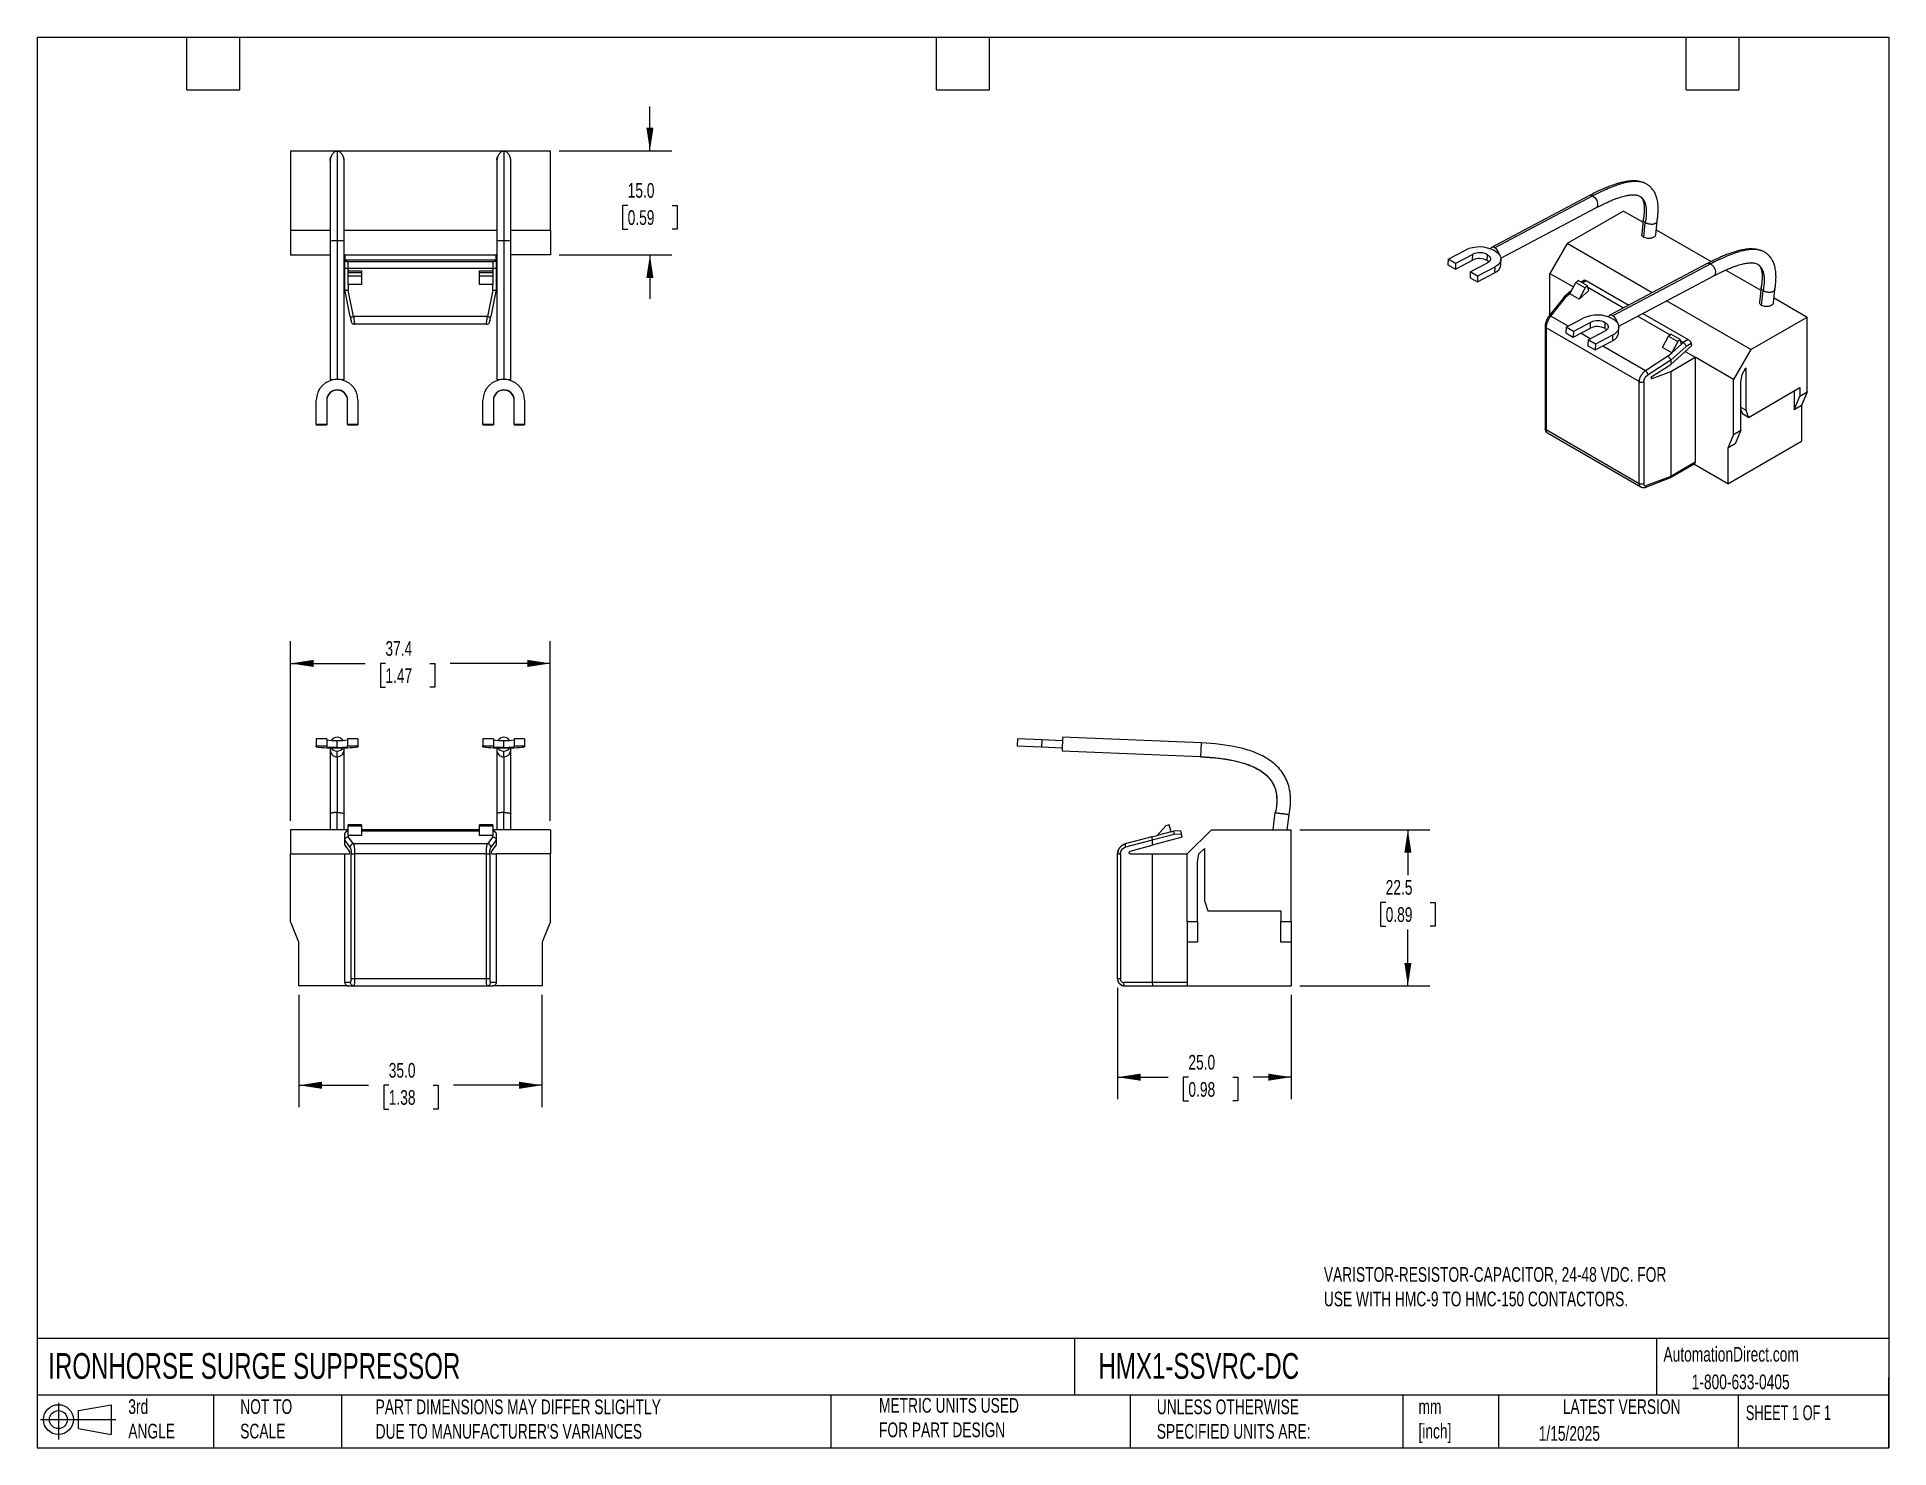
# Model space of a CAD drawing. Header units: millimetres. Extents: x 6 to 273, y 6 to 210.
import ezdxf

# ---------------------------------------------------------------- set-up
doc = ezdxf.new("R2010")
doc.units = ezdxf.units.MM
doc.linetypes.add('SLD-Solid', pattern=[0])
doc.layers.add('DIMENSIONS', color=140, linetype='SLD-Solid', lineweight=25)
doc.layers.add('TEXT', color=140, linetype='SLD-Solid', lineweight=25)
doc.layers.add('SLD-DEFPOINTS', color=7, linetype='Continuous')
doc.styles.add('SLDTEXTSTYLE0', font='TXT', dxfattribs={"width": 0.7})
doc.styles.add('SLDTEXTSTYLE1', font='TXT', dxfattribs={"width": 0.65})
doc.dimstyles.new('SLDDIMSTYLE0', dxfattribs={"dimtxt": 2.158008, "dimasz": 3.302, "dimexe": 0.18, "dimexo": 0.0625, "dimgap": 0.539502, "dimtad": 0, "dimtih": 1, "dimtoh": 1, "dimrnd": 1e-09, "dimzin": 12, "dimdsep": 46, "dimtxsty": 'SLDTEXTSTYLE0', "dimsah": 1, "dimcen": 0.09, "dimadec": 0, "dimazin": 3, "dimtfac": 1, "dimtofl": 0, "dimtmove": 0, "dimatfit": 3, "dimfxl": 1, "dimfrac": 2, "dimtolj": 1, "dimtzin": 12, "dimarcsym": 0})
doc.dimstyles.new('SLDDIMSTYLE1', dxfattribs={"dimtxt": 2.158008, "dimasz": 3.302, "dimexe": 0.18, "dimexo": 0.0625, "dimgap": 0.539502, "dimtad": 0, "dimtih": 1, "dimtoh": 1, "dimrnd": 1e-09, "dimzin": 4, "dimdsep": 46, "dimtxsty": 'SLDTEXTSTYLE0', "dimsah": 1, "dimcen": 0.09, "dimadec": 0, "dimazin": 1, "dimtfac": 1, "dimtofl": 0, "dimtmove": 0, "dimatfit": 3, "dimfxl": 1, "dimfrac": 2, "dimtolj": 1, "dimtzin": 12, "dimarcsym": 0})
doc.dimstyles.new('SLDDIMSTYLE2', dxfattribs={"dimtxt": 2.158008, "dimasz": 3.302, "dimexe": 0.18, "dimexo": 0.0625, "dimgap": 0.539502, "dimtad": 0, "dimtih": 1, "dimtoh": 1, "dimrnd": 1e-09, "dimzin": 4, "dimdsep": 46, "dimtxsty": 'SLDTEXTSTYLE0', "dimsah": 1, "dimcen": 0.09, "dimadec": 0, "dimazin": 1, "dimtfac": 1, "dimtmove": 0, "dimatfit": 3, "dimfxl": 1, "dimfrac": 2, "dimtolj": 1, "dimtzin": 12, "dimarcsym": 0})

msp = doc.modelspace()

# ---------------------------------------------------------------- texts
at = {"layer": 'TEXT'}
for s, insert, char_height, attachment_point, style in [('VARISTOR-RESISTOR-CAPACITOR, 24-48 VDC. FOR ^JUSE WITH HMC-9 TO HMC-150 CONTACTORS.', (191.67, 32.394), 2.11667, 1, 'SLDTEXTSTYLE0'), ('IRONHORSE SURGE SUPPRESSOR', (7.966, 20.011), 3.70417, 1, 'SLDTEXTSTYLE0'), ('HMX1-SSVRC-DC', (159.208, 20.011), 3.70417, 1, 'SLDTEXTSTYLE0'), ('AutomationDirect.com', (240.577, 20.902), 2.11667, 1, 'SLDTEXTSTYLE0'), ('1-800-633-0405', (244.644, 16.924), 2.11667, 1, 'SLDTEXTSTYLE0'), ('3rd^JANGLE', (19.496, 13.367), 2.1167, 1, 'SLDTEXTSTYLE0'), ('NOT TO^JSCALE', (35.615, 13.367), 2.11667, 1, 'SLDTEXTSTYLE0'), ("PART DIMENSIONS MAY DIFFER SLIGHTLY ^JDUE TO MANUFACTURER'S VARIANCES", (55.119, 13.33), 2.11667, 1, 'SLDTEXTSTYLE0'), ('METRIC UNITS USED ^JFOR PART DESIGN', (127.604, 13.546), 2.11667, 1, 'SLDTEXTSTYLE0'), ('UNLESS OTHERWISE ^JSPECIFIED UNITS ARE:', (167.608, 13.331), 2.11667, 1, 'SLDTEXTSTYLE0'), ('LATEST VERSION', (234.552, 13.364), 2.11667, 2, 'SLDTEXTSTYLE0'), ('mm^J[inch]', (205.299, 13.36), 2.1167, 1, 'SLDTEXTSTYLE0'), ('SHEET 1 OF 1', (252.441, 12.483), 2.11667, 1, 'SLDTEXTSTYLE1'), ('1/15/2025', (222.613, 9.503), 2.1167, 1, 'SLDTEXTSTYLE0')]:
    msp.add_mtext(s, dxfattribs=dict(at, insert=insert, char_height=char_height, attachment_point=attachment_point, style=style))

# ---------------------------------------------------------------- blocks, each defined once
blk = doc.blocks.new('Block11')
at = {"color": 7, "linetype": 'SLD-Solid', "lineweight": 18}
for p, q in [((0, 2.88), (10.87, 2.88)), ((2.59, 5.31), (2.59, 0)), ((5.48, 4.17), (10.18, 5.03)), ((5.48, 1.6), (5.48, 4.17)), ((10.18, 5.03), (10.18, 0.73)), ((5.48, 1.6), (10.18, 0.73))]:
    blk.add_line(p, q, dxfattribs=at)
for radius in [2.15, 1.29]:
    blk.add_circle((2.59, 2.88), radius, dxfattribs=at)
blk = doc.blocks.new('Block12')
at = {"layer": 'SLD-DEFPOINTS'}
blk.add_blockref('Block11', (0, 0), dxfattribs=at)
blk = doc.blocks.new('_D')
at = {"layer": 'DIMENSIONS'}
for p, q in [((42.87, 96.66), (42.87, 122.52)), ((80.27, 96.66), (80.27, 122.52)), ((42.87, 119.34), (53.6, 119.34)), ((56.52, 119.34), (55.8, 119.34)), ((55.8, 119.34), (55.8, 115.91)), ((62.93, 119.34), (63.66, 119.34)), ((63.66, 119.34), (63.66, 115.91)), ((80.27, 119.34), (65.86, 119.34)), ((55.8, 115.91), (56.52, 115.91)), ((63.66, 115.91), (62.93, 115.91))]:
    blk.add_line(p, q, dxfattribs=at)
for points in [[(42.87, 119.34), (46.17, 118.83), (46.17, 119.85)], [(80.27, 119.34), (76.97, 119.85), (76.97, 118.83)]]:
    blk.add_solid(points, dxfattribs=at)
at = {"layer": 'DIMENSIONS', "char_height": 2.117, "attachment_point": 1, "style": 'SLDTEXTSTYLE0'}
for s, insert in [('37.4', (56.52, 122.55)), ('1.47', (56.52, 118.64))]:
    blk.add_mtext(s, dxfattribs=dict(at, insert=insert))
blk = doc.blocks.new('_D_1')
at = {"layer": 'DIMENSIONS'}
for p, q in [((44.07, 71.62), (44.07, 55.42)), ((79.07, 71.62), (79.07, 55.42)), ((44.07, 58.59), (54.07, 58.59)), ((57, 58.59), (56.27, 58.59)), ((56.27, 58.59), (56.27, 55.16)), ((63.41, 58.59), (64.13, 58.59)), ((64.13, 58.59), (64.13, 55.16)), ((79.07, 58.59), (66.33, 58.59)), ((56.27, 55.16), (57, 55.16)), ((64.13, 55.16), (63.41, 55.16))]:
    blk.add_line(p, q, dxfattribs=at)
for points in [[(44.07, 58.59), (47.37, 58.08), (47.37, 59.1)], [(79.07, 58.59), (75.77, 59.1), (75.77, 58.08)]]:
    blk.add_solid(points, dxfattribs=at)
at = {"layer": 'DIMENSIONS', "char_height": 2.117, "attachment_point": 1, "style": 'SLDTEXTSTYLE0'}
for s, insert in [('35.0', (57, 61.8)), ('1.38', (57, 57.89))]:
    blk.add_mtext(s, dxfattribs=dict(at, insert=insert))
blk = doc.blocks.new('_D_2')
at = {"layer": 'DIMENSIONS'}
for p, q in [((188.23, 95.39), (206.95, 95.39)), ((203.77, 95.39), (203.77, 88.84)), ((200.57, 84.93), (199.84, 84.93)), ((199.84, 84.93), (199.84, 81.5)), ((206.98, 84.93), (207.7, 84.93)), ((207.7, 84.93), (207.7, 81.5)), ((199.84, 81.5), (200.57, 81.5)), ((203.77, 72.89), (203.77, 81.02)), ((207.7, 81.5), (206.98, 81.5)), ((188.23, 72.89), (206.95, 72.89))]:
    blk.add_line(p, q, dxfattribs=at)
for points in [[(203.77, 95.39), (203.26, 92.09), (204.28, 92.09)], [(203.77, 72.89), (204.28, 76.2), (203.26, 76.2)]]:
    blk.add_solid(points, dxfattribs=at)
at = {"layer": 'DIMENSIONS', "char_height": 2.117, "attachment_point": 1, "style": 'SLDTEXTSTYLE0'}
for s, insert in [('22.5', (200.57, 88.14)), ('0.89', (200.57, 84.23))]:
    blk.add_mtext(s, dxfattribs=dict(at, insert=insert))
blk = doc.blocks.new('_D_3')
at = {"layer": 'DIMENSIONS'}
for p, q in [((161.96, 72.62), (161.96, 56.58)), ((186.96, 71.62), (186.96, 56.58)), ((161.96, 59.75), (169.23, 59.75)), ((172.16, 59.75), (171.43, 59.75)), ((171.43, 59.75), (171.43, 56.32)), ((178.57, 59.75), (179.29, 59.75)), ((179.29, 59.75), (179.29, 56.32)), ((186.96, 59.75), (181.49, 59.75)), ((171.43, 56.32), (172.16, 56.32)), ((179.29, 56.32), (178.57, 56.32))]:
    blk.add_line(p, q, dxfattribs=at)
for points in [[(161.96, 59.75), (165.27, 59.24), (165.27, 60.26)], [(186.96, 59.75), (183.66, 60.26), (183.66, 59.24)]]:
    blk.add_solid(points, dxfattribs=at)
at = {"layer": 'DIMENSIONS', "char_height": 2.117, "attachment_point": 1, "style": 'SLDTEXTSTYLE0'}
for s, insert in [('25.0', (172.16, 62.96)), ('0.98', (172.16, 59.05))]:
    blk.add_mtext(s, dxfattribs=dict(at, insert=insert))
blk = doc.blocks.new('_D_4')
at = {"layer": 'DIMENSIONS'}
for p, q in [((94.61, 193.18), (94.61, 199.53)), ((81.54, 193.18), (97.79, 193.18)), ((91.41, 185.31), (90.68, 185.31)), ((90.68, 185.31), (90.68, 181.88)), ((97.82, 185.31), (98.54, 185.31)), ((98.54, 185.31), (98.54, 181.88)), ((90.68, 181.88), (91.41, 181.88)), ((98.54, 181.88), (97.82, 181.88)), ((81.54, 178.18), (97.79, 178.18)), ((94.61, 178.18), (94.61, 171.83))]:
    blk.add_line(p, q, dxfattribs=at)
for points in [[(94.61, 193.18), (95.12, 196.48), (94.1, 196.48)], [(94.61, 178.18), (94.1, 174.87), (95.12, 174.87)]]:
    blk.add_solid(points, dxfattribs=at)
at = {"layer": 'DIMENSIONS', "char_height": 2.117, "attachment_point": 1, "style": 'SLDTEXTSTYLE0'}
for s, insert in [('15.0', (91.41, 188.52)), ('0.59', (91.41, 184.61))]:
    blk.add_mtext(s, dxfattribs=dict(at, insert=insert))

# ---------------------------------------------------------------- dimensions: what is measured, and where the dimension line sits
at = {"layer": 'DIMENSIONS'}
for base, p1, p2, dimstyle, picture, middle in [((94.612, 193.175), (80.271, 178.175), (80.271, 193.175), 'SLDDIMSTYLE2', '_D_4', (94.612, 185.311)), ((203.772, 72.893), (186.965, 95.393), (186.965, 72.893), 'SLDDIMSTYLE0', '_D_2', (203.772, 84.932))]:
    dim = msp.add_linear_dim(base=base, p1=p1, p2=p2, angle=90, dimstyle=dimstyle, dxfattribs=at)
    dim.commit()
    dim.dimension.update_dxf_attribs({"geometry": picture, "text_midpoint": middle, "dimtype": 160})
for base, p1, p2, dimstyle, picture, middle in [((80.271, 119.341), (42.871, 95.393), (80.271, 95.393), 'SLDDIMSTYLE0', '_D', (59.729, 119.341)), ((79.071, 58.591), (44.071, 72.893), (79.071, 72.893), 'SLDDIMSTYLE1', '_D_1', (60.203, 58.591)), ((186.965, 59.75), (161.965, 73.893), (186.965, 72.893), 'SLDDIMSTYLE1', '_D_3', (175.364, 59.75))]:
    dim = msp.add_linear_dim(base=base, p1=p1, p2=p2, dimstyle=dimstyle, dxfattribs=at)
    dim.commit()
    dim.dimension.update_dxf_attribs({"geometry": picture, "text_midpoint": middle, "dimtype": 160})

# ---------------------------------------------------------------- linework, layer by layer
for p, q in [((42.871, 193.175), (42.871, 181.675)), ((42.871, 193.175), (80.271, 193.175)), ((80.271, 181.675), (80.271, 193.175)), ((48.571, 191.875), (48.571, 191.593)), ((48.6, 191.646), (48.571, 191.875)), ((50.563, 191.814), (50.57, 191.875)), ((50.57, 191.593), (50.57, 191.875)), ((72.571, 191.875), (72.571, 191.593)), ((72.597, 191.668), (72.571, 191.875)), ((74.563, 191.814), (74.57, 191.875)), ((74.57, 191.593), (74.57, 191.875)), ((229.917, 186.715), (215.804, 179.234)), ((238.15, 188.369), (238.117, 188.385)), ((230.414, 186.664), (216.301, 179.183)), ((217.159, 177.688), (230.853, 184.948)), ((234.84, 184.49), (226.708, 179.796)), ((234.84, 184.49), (237.631, 182.879)), ((48.571, 181.675), (42.871, 181.675)), ((42.871, 181.675), (42.871, 178.175)), ((72.571, 181.675), (50.57, 181.675)), ((80.271, 181.675), (74.57, 181.675)), ((80.271, 181.675), (80.271, 178.175)), ((237.666, 183.228), (237.457, 181.14)), ((237.746, 180.698), (237.96, 182.836)), ((239.461, 181.08), (239.651, 182.979)), ((239.531, 181.782), (247.454, 177.209)), ((48.571, 180.175), (48.571, 160.217)), ((49.571, 180.216), (49.571, 160.257)), ((50.57, 160.217), (50.57, 180.175)), ((72.571, 180.175), (72.571, 160.217)), ((73.571, 180.216), (73.571, 160.257)), ((74.57, 160.217), (74.57, 180.175)), ((209.573, 177.557), (212.046, 178.868)), ((226.708, 179.796), (224.233, 175.51)), ((238.967, 172.719), (226.708, 179.796)), ((42.871, 178.175), (48.571, 178.175)), ((50.57, 178.175), (50.671, 178.175)), ((50.671, 178.175), (72.471, 178.175)), ((50.671, 178.175), (50.671, 177.482)), ((50.671, 177.482), (72.471, 177.482)), ((50.671, 177.482), (50.671, 177.359)), ((50.671, 176.305), (50.671, 177.359)), ((50.671, 173.175), (50.671, 176.305)), ((51.171, 176.228), (51.171, 177.227)), ((51.171, 177.227), (71.971, 177.227)), ((71.971, 176.228), (51.171, 176.228)), ((51.171, 176.228), (51.171, 175.865)), ((71.971, 177.227), (71.971, 176.228)), ((71.971, 175.865), (71.971, 176.228)), ((72.571, 178.175), (72.471, 178.175)), ((72.471, 177.482), (72.471, 178.175)), ((72.471, 177.482), (72.471, 177.359)), ((72.471, 177.359), (72.471, 176.305)), ((72.471, 176.305), (72.471, 173.175)), ((80.271, 178.175), (74.57, 178.175)), ((209.573, 177.557), (209.544, 176.724)), ((209.544, 176.724), (210.605, 176.112)), ((210.634, 176.944), (209.573, 177.557)), ((210.605, 176.112), (213.078, 177.423)), ((210.634, 176.944), (210.605, 176.112)), ((213.107, 178.255), (210.634, 176.944)), ((212.755, 175.72), (215.228, 177.031)), ((213.078, 177.423), (213.107, 178.255)), ((216.289, 176.418), (213.816, 175.107)), ((215.198, 177.372), (215.227, 178.205)), ((216.289, 176.418), (216.26, 175.586)), ((217.137, 176.706), (217.166, 177.539)), ((246.887, 176.918), (232.775, 169.437)), ((247.384, 176.867), (233.272, 169.386)), ((255.121, 178.573), (255.087, 178.588)), ((51.171, 175.865), (53.071, 175.865)), ((51.171, 175.605), (51.171, 175.865)), ((53.071, 175.605), (51.171, 175.605)), ((51.171, 175.143), (51.171, 175.605)), ((51.171, 175.143), (53.071, 175.143)), ((51.171, 173.888), (51.171, 175.143)), ((53.071, 173.888), (51.171, 173.888)), ((51.171, 173.888), (51.171, 173.095)), ((53.071, 175.865), (53.071, 175.605)), ((53.071, 175.605), (53.071, 175.143)), ((53.071, 175.143), (53.071, 173.888)), ((70.071, 175.865), (71.971, 175.865)), ((70.071, 175.605), (70.071, 175.865)), ((71.971, 175.605), (70.071, 175.605)), ((70.071, 175.143), (70.071, 175.605)), ((70.071, 175.143), (71.971, 175.143)), ((70.071, 173.888), (70.071, 175.143)), ((71.971, 173.888), (70.071, 173.888)), ((71.971, 175.865), (71.971, 175.605)), ((71.971, 175.605), (71.971, 175.143)), ((71.971, 175.143), (71.971, 173.888)), ((71.971, 173.095), (71.971, 173.888)), ((212.755, 175.72), (212.726, 174.887)), ((212.726, 174.887), (213.787, 174.275)), ((213.816, 175.107), (212.755, 175.72)), ((213.787, 174.275), (216.26, 175.586)), ((213.816, 175.107), (213.787, 174.275)), ((224.233, 175.51), (227.612, 173.559)), ((224.233, 169.557), (224.233, 175.51)), ((227.071, 172.561), (227.959, 174.199)), ((227.959, 174.199), (228.285, 174.488)), ((227.959, 174.199), (229.302, 173.423)), ((229.628, 173.713), (228.285, 174.488)), ((229.302, 173.423), (228.414, 171.785)), ((229.206, 174.514), (228.745, 174.223)), ((228.896, 174.136), (229.432, 174.474)), ((229.628, 173.713), (229.302, 173.423)), ((229.432, 174.474), (235.581, 170.924)), ((229.813, 173.025), (229.628, 173.713)), ((234.81, 170.516), (229.694, 173.47)), ((234.129, 167.891), (247.824, 175.151)), ((249.552, 175.997), (254.602, 173.082)), ((254.636, 173.431), (254.427, 171.343)), ((51.442, 169.318), (50.671, 173.172)), ((51.932, 169.287), (51.171, 173.095)), ((71.971, 173.095), (71.209, 169.287)), ((72.47, 173.172), (71.699, 169.318)), ((226.232, 172.06), (224.057, 169.336)), ((224.356, 169.365), (226.51, 172.064)), ((227.327, 173.034), (226.245, 172.075)), ((227.071, 172.561), (226.51, 172.064)), ((228.414, 171.785), (227.071, 172.561)), ((229.813, 173.025), (228.414, 171.785)), ((253.154, 164.529), (241.011, 171.539)), ((254.717, 170.901), (254.931, 173.039)), ((256.431, 171.283), (256.622, 173.182)), ((256.502, 171.985), (261.286, 169.224)), ((51.59, 168.577), (51.623, 168.493)), ((71.209, 169.287), (51.932, 169.287)), ((52.075, 168.214), (52.08, 168.175)), ((71.061, 168.175), (52.08, 168.175)), ((226.853, 167.924), (224.356, 169.365)), ((226.544, 167.76), (229.017, 169.071)), ((230.077, 168.458), (227.604, 167.148)), ((230.048, 167.626), (230.077, 168.458)), ((232.169, 167.575), (232.198, 168.408)), ((241.509, 166.649), (236.854, 169.336)), ((237.625, 169.744), (244.14, 165.983)), ((253.154, 164.529), (261.286, 169.224)), ((261.286, 158.445), (261.286, 169.224)), ((223.528, 167.872), (223.528, 153.174)), ((237.096, 159.92), (223.675, 167.668)), ((223.675, 167.668), (223.675, 152.97)), ((226.544, 167.76), (226.515, 166.927)), ((226.515, 166.927), (227.576, 166.315)), ((227.604, 167.148), (226.544, 167.76)), ((227.576, 166.315), (230.048, 167.626)), ((227.604, 167.148), (227.576, 166.315)), ((230.035, 166.087), (228.652, 166.885)), ((229.726, 165.923), (229.697, 165.09)), ((229.726, 165.923), (232.199, 167.234)), ((230.786, 165.311), (229.726, 165.923)), ((230.758, 164.478), (233.23, 165.789)), ((233.259, 166.621), (230.786, 165.311)), ((233.259, 166.621), (233.23, 165.789)), ((234.107, 166.91), (234.136, 167.742)), ((240.435, 164.846), (241.323, 166.484)), ((241.323, 166.484), (241.649, 166.773)), ((241.323, 166.484), (242.666, 165.708)), ((242.993, 165.998), (241.649, 166.773)), ((242.666, 165.708), (241.779, 164.07)), ((242.993, 165.998), (242.666, 165.708)), ((243.177, 165.31), (242.993, 165.998)), ((243.433, 165.538), (243.058, 165.754)), ((243.177, 165.31), (243.433, 165.538)), ((244.14, 165.983), (243.433, 165.538)), ((244.587, 165.43), (243.842, 164.959)), ((244.674, 165.106), (244.587, 165.43)), ((229.697, 165.09), (230.758, 164.478)), ((230.786, 165.311), (230.758, 164.478)), ((237.987, 161.497), (231.834, 165.049)), ((241.218, 163.573), (237.987, 161.497)), ((241.626, 163.016), (238.356, 160.915)), ((241.779, 164.07), (240.435, 164.846)), ((241.218, 163.573), (241.779, 164.07)), ((244.674, 165.106), (241.628, 162.405)), ((243.842, 164.959), (241.628, 162.997)), ((241.628, 161.386), (245.164, 163.427)), ((241.628, 162.997), (241.628, 162.405)), ((243.177, 165.31), (241.779, 164.07)), ((243.72, 164.26), (245.164, 163.427)), ((250.679, 160.243), (245.164, 163.427)), ((245.164, 163.427), (245.164, 148.321)), ((253.154, 164.529), (250.679, 160.243)), ((238.794, 160.458), (238.964, 160.36)), ((238.92, 160.664), (241.628, 162.405)), ((238.964, 160.36), (241.628, 161.386)), ((241.628, 161.386), (241.628, 146.28)), ((250.679, 152.322), (250.679, 160.243)), ((251.74, 159.875), (251.892, 160.957)), ((251.892, 160.957), (252.447, 161.919)), ((252.447, 161.919), (252.447, 155.792)), ((49.571, 158.697), (49.571, 158.738)), ((73.571, 158.697), (73.571, 158.738)), ((237.096, 145.222), (237.096, 159.92)), ((237.727, 159.884), (237.727, 145.186)), ((251.74, 152.935), (251.74, 159.875)), ((252.801, 154.772), (260.225, 159.058)), ((259.377, 158.568), (259.377, 155.873)), ((259.377, 155.873), (260.225, 157.833)), ((260.225, 159.058), (260.225, 157.833)), ((260.225, 157.833), (261.286, 158.445)), ((261.286, 158.445), (260.437, 156.486)), ((46.571, 153.742), (46.571, 157.24)), ((48.071, 157.24), (48.071, 153.742)), ((51.071, 153.742), (51.071, 157.24)), ((52.571, 157.24), (52.571, 153.742)), ((70.571, 153.742), (70.571, 157.24)), ((72.071, 157.24), (72.071, 153.742)), ((75.071, 153.742), (75.071, 157.24)), ((76.571, 157.24), (76.571, 153.742)), ((252.447, 155.792), (251.74, 156.201)), ((251.74, 155.874), (251.952, 155.261)), ((252.801, 154.772), (251.952, 155.261)), ((252.447, 155.792), (252.801, 154.772)), ((260.437, 156.486), (259.377, 155.873)), ((260.437, 156.486), (260.437, 151.341)), ((48.071, 153.742), (46.571, 153.742)), ((46.571, 153.742), (46.571, 153.702)), ((46.571, 153.702), (48.071, 153.702)), ((48.071, 153.742), (48.071, 153.702)), ((52.571, 153.742), (51.071, 153.742)), ((51.071, 153.742), (51.071, 153.702)), ((51.071, 153.702), (52.571, 153.702)), ((52.571, 153.742), (52.571, 153.702)), ((72.071, 153.742), (70.571, 153.742)), ((70.571, 153.742), (70.571, 153.702)), ((70.571, 153.702), (72.071, 153.702)), ((72.071, 153.742), (72.071, 153.702)), ((76.571, 153.742), (75.071, 153.742)), ((75.071, 153.742), (75.071, 153.702)), ((75.071, 153.702), (76.571, 153.702)), ((76.571, 153.742), (76.571, 153.702)), ((237.096, 145.222), (223.675, 152.97)), ((223.861, 152.524), (237.324, 144.753)), ((250.679, 152.322), (249.831, 150.362)), ((250.679, 152.322), (251.74, 152.935)), ((251.74, 152.935), (250.891, 150.975)), ((249.831, 145.218), (260.437, 151.341)), ((250.891, 150.975), (249.831, 150.362)), ((249.831, 150.362), (249.831, 145.218)), ((241.525, 146.051), (245.06, 148.092)), ((245.164, 148.321), (241.628, 146.28)), ((249.831, 145.218), (244.957, 148.032)), ((237.358, 144.743), (237.324, 144.753)), ((238.053, 144.715), (241.516, 146.048)), ((241.628, 146.28), (238.151, 144.941)), ((48.071, 108.465), (46.571, 108.465)), ((46.571, 108.465), (46.571, 107.465)), ((46.571, 107.322), (46.571, 107.465)), ((46.571, 107.465), (48.071, 107.465)), ((48.071, 108.465), (48.071, 107.465)), ((48.071, 107.465), (48.071, 107.322)), ((48.571, 107.207), (48.571, 106.884)), ((49.571, 107.261), (49.571, 108.26)), ((49.571, 105.885), (49.571, 106.7)), ((50.57, 106.884), (50.57, 107.207)), ((52.571, 108.465), (51.071, 108.465)), ((51.071, 108.465), (51.071, 107.465)), ((51.071, 107.322), (51.071, 107.465)), ((51.071, 107.465), (52.571, 107.465)), ((52.571, 108.465), (52.571, 107.465)), ((52.571, 107.465), (52.571, 107.322)), ((72.071, 108.465), (70.571, 108.465)), ((70.571, 108.465), (70.571, 107.465)), ((70.571, 107.465), (72.071, 107.465)), ((70.571, 107.322), (70.571, 107.465)), ((72.071, 108.465), (72.071, 107.465)), ((72.071, 107.465), (72.071, 107.322)), ((72.571, 107.207), (72.571, 106.884)), ((73.571, 107.261), (73.571, 108.26)), ((73.571, 105.885), (73.571, 106.7)), ((74.57, 106.884), (74.57, 107.207)), ((76.571, 108.465), (75.071, 108.465)), ((75.071, 108.465), (75.071, 107.465)), ((75.071, 107.322), (75.071, 107.465)), ((75.071, 107.465), (76.571, 107.465)), ((76.571, 108.465), (76.571, 107.465)), ((76.571, 107.465), (76.571, 107.322)), ((147.532, 108.465), (147.491, 107.465)), ((147.491, 107.465), (150.988, 107.322)), ((151.029, 108.322), (147.532, 108.465)), ((151.029, 108.322), (150.988, 107.322)), ((150.988, 107.322), (153.986, 107.2)), ((154.026, 108.199), (151.029, 108.322)), ((154.047, 108.699), (153.965, 106.7)), ((173.923, 105.885), (153.965, 106.7)), ((174.005, 107.883), (154.047, 108.699)), ((174.005, 107.883), (173.924, 105.9)), ((173.924, 105.9), (173.923, 105.885)), ((48.571, 97.693), (48.571, 95.393)), ((49.571, 95.393), (49.571, 97.859)), ((50.57, 95.393), (50.57, 97.693)), ((53.071, 96.077), (51.171, 96.077)), ((51.171, 95.953), (51.171, 96.077)), ((53.071, 96.077), (53.071, 95.953)), ((71.971, 96.077), (70.071, 96.077)), ((70.071, 95.953), (70.071, 96.077)), ((71.971, 96.077), (71.971, 95.953)), ((72.571, 97.693), (72.571, 95.393)), ((73.571, 95.393), (73.571, 97.859)), ((74.57, 95.393), (74.57, 97.693)), ((169.394, 96.077), (168.933, 95.953)), ((169.655, 95.105), (169.394, 96.077)), ((184.375, 95.393), (184.677, 97.859)), ((186.39, 95.393), (186.652, 97.529)), ((51.171, 95.393), (42.871, 95.393)), ((42.871, 95.393), (42.871, 91.893)), ((50.671, 94.705), (50.671, 94.754)), ((50.671, 93.866), (50.671, 94.705)), ((51.442, 92.859), (50.671, 93.892)), ((50.671, 93.142), (50.671, 93.866)), ((51.171, 94.575), (51.171, 95.953)), ((51.171, 95.953), (53.071, 95.953)), ((51.171, 94.575), (51.171, 94.363)), ((53.071, 94.575), (51.171, 94.575)), ((51.932, 93.342), (51.171, 94.363)), ((53.071, 95.953), (53.071, 94.575)), ((70.071, 95.393), (53.071, 95.393)), ((53.071, 95.249), (70.071, 95.249)), ((70.071, 95.202), (53.071, 95.202)), ((70.071, 94.575), (70.071, 95.953)), ((70.071, 95.953), (71.971, 95.953)), ((71.971, 94.575), (70.071, 94.575)), ((71.971, 94.363), (71.209, 93.342)), ((72.47, 93.892), (71.699, 92.859)), ((71.971, 95.953), (71.971, 94.575)), ((80.271, 95.393), (71.971, 95.393)), ((71.971, 94.363), (71.971, 94.575)), ((72.471, 94.754), (72.471, 94.705)), ((72.471, 94.705), (72.471, 93.866)), ((72.471, 93.866), (72.471, 93.142)), ((80.271, 95.393), (80.271, 91.893)), ((166.885, 94.363), (163.076, 93.342)), ((166.961, 93.892), (163.108, 92.859)), ((166.885, 94.363), (167.677, 94.575)), ((170.095, 94.705), (166.965, 93.866)), ((171.272, 94.296), (166.965, 93.142)), ((166.965, 93.866), (166.965, 93.142)), ((168.933, 95.953), (167.677, 94.575)), ((169.655, 95.105), (167.677, 94.575)), ((169.655, 95.105), (170.017, 95.202)), ((171.016, 95.249), (170.017, 95.202)), ((171.149, 94.754), (170.095, 94.705)), ((171.272, 94.296), (171.149, 94.754)), ((175.465, 95.393), (171.965, 91.893)), ((175.465, 95.393), (186.965, 95.393)), ((186.965, 82.193), (186.965, 95.393)), ((42.871, 91.893), (50.671, 91.893)), ((42.871, 82.193), (42.871, 91.893)), ((50.671, 93.142), (51.309, 92.286)), ((50.671, 73.393), (50.671, 91.893)), ((50.671, 91.893), (51.299, 91.893)), ((51.59, 73.893), (51.59, 91.893)), ((71.209, 93.342), (51.932, 93.342)), ((71.061, 91.893), (52.08, 91.893)), ((52.08, 91.893), (52.08, 73.893)), ((71.061, 73.893), (71.061, 91.893)), ((71.551, 91.893), (71.551, 73.893)), ((71.832, 92.286), (72.471, 93.142)), ((71.843, 91.893), (72.471, 91.893)), ((72.471, 91.893), (72.471, 73.393)), ((80.271, 91.893), (72.471, 91.893)), ((80.271, 82.193), (80.271, 91.893)), ((161.965, 73.893), (161.965, 91.893)), ((162.04, 92.338), (161.967, 91.893)), ((162.366, 91.893), (162.366, 73.893)), ((163.773, 92.286), (166.965, 93.142)), ((163.825, 91.893), (166.965, 91.893)), ((166.965, 91.893), (166.965, 73.393)), ((166.965, 91.893), (171.965, 91.893)), ((171.965, 82.193), (171.965, 91.893)), ((173.465, 90.693), (173.679, 91.911)), ((173.465, 82.193), (173.465, 90.693)), ((173.679, 91.911), (174.465, 92.696)), ((174.465, 92.696), (174.465, 85.193)), ((174.465, 85.193), (174.965, 83.693)), ((174.965, 83.693), (185.465, 83.693)), ((185.465, 83.693), (185.465, 82.193)), ((44.071, 79.193), (42.871, 82.193)), ((80.271, 82.193), (79.071, 79.193)), ((171.965, 82.193), (171.965, 79.193)), ((171.965, 82.193), (173.465, 82.193)), ((173.465, 82.193), (173.465, 79.193)), ((185.465, 82.193), (186.965, 82.193)), ((185.465, 79.193), (185.465, 82.193)), ((186.965, 82.193), (186.965, 79.193)), ((44.071, 72.893), (44.071, 79.193)), ((79.071, 79.193), (79.071, 72.893)), ((173.465, 79.193), (171.965, 79.193)), ((171.965, 79.193), (171.965, 72.893)), ((186.965, 79.193), (185.465, 79.193)), ((186.965, 79.193), (186.965, 72.893)), ((51.171, 72.893), (44.071, 72.893)), ((51.49, 73.393), (50.671, 73.393)), ((51.171, 72.893), (51.98, 72.893)), ((51.882, 72.903), (52.022, 72.912)), ((51.98, 72.893), (51.891, 72.912)), ((51.996, 72.912), (51.98, 72.893)), ((51.98, 72.893), (71.161, 72.893)), ((71.061, 73.893), (52.08, 73.893)), ((71.119, 72.912), (71.259, 72.903)), ((71.161, 72.893), (71.145, 72.912)), ((71.161, 72.893), (71.25, 72.912)), ((71.161, 72.893), (71.971, 72.893)), ((72.471, 73.393), (71.651, 73.393)), ((79.071, 72.893), (71.971, 72.893)), ((166.965, 73.393), (162.866, 73.393)), ((162.965, 72.893), (167.014, 72.893)), ((171.965, 73.393), (166.965, 73.393)), ((167.014, 72.893), (171.965, 72.893)), ((171.965, 72.893), (186.965, 72.893))]:
    msp.add_line(p, q)
at = {"flags": 128}
for points in [[(230.414, 186.664), (230.57, 186.552), (230.718, 186.404), (230.848, 186.228), (230.956, 186.031), (231.035, 185.825), (231.081, 185.619), (231.092, 185.423), (231.068, 185.248), (231.01, 185.102), (230.92, 184.993), (230.853, 184.948)], [(216.287, 178.767), (216.546, 178.597), (216.764, 178.411), (216.937, 178.212), (217.064, 178.004), (217.14, 177.789), (217.166, 177.571), (217.141, 177.355), (217.064, 177.144), (216.938, 176.942), (216.765, 176.751), (216.547, 176.575), (216.289, 176.418)], [(215.198, 177.372), (215.366, 177.257), (215.45, 177.182)], [(215.227, 178.205), (215.395, 178.09), (215.526, 177.961), (215.615, 177.823), (215.661, 177.68), (215.661, 177.535), (215.616, 177.394), (215.527, 177.26), (215.396, 177.137), (215.228, 177.031)], [(247.384, 176.867), (247.541, 176.755), (247.688, 176.607), (247.819, 176.431), (247.926, 176.234), (248.005, 176.028), (248.051, 175.822), (248.063, 175.626), (248.039, 175.451), (247.98, 175.305), (247.89, 175.196), (247.824, 175.151)], [(224.356, 169.365), (224.28, 169.386), (224.21, 169.394), (224.148, 169.389), (224.097, 169.37), (224.059, 169.339), (224.056, 169.335)], [(232.198, 168.408), (232.366, 168.293), (232.497, 168.165), (232.586, 168.026), (232.632, 167.883), (232.632, 167.738), (232.586, 167.597), (232.497, 167.463), (232.367, 167.341), (232.199, 167.234)], [(233.257, 168.97), (233.516, 168.8), (233.734, 168.614), (233.908, 168.415), (234.034, 168.207), (234.111, 167.992), (234.137, 167.775), (234.111, 167.558), (234.035, 167.347), (233.909, 167.145), (233.736, 166.954), (233.518, 166.779), (233.259, 166.621)], [(232.169, 167.575), (232.337, 167.46), (232.42, 167.385)], [(49.003, 160.183), (48.947, 160.185), (48.789, 160.191), (48.67, 160.199), (48.596, 160.208), (48.571, 160.217), (48.596, 160.226), (48.67, 160.234), (48.789, 160.242), (48.947, 160.249), (49.137, 160.253), (49.348, 160.256), (49.571, 160.257)], [(49.571, 160.257), (49.793, 160.256), (50.004, 160.253), (50.194, 160.249), (50.352, 160.242), (50.471, 160.234), (50.545, 160.226), (50.57, 160.217), (50.545, 160.208), (50.471, 160.199), (50.352, 160.191), (50.194, 160.185), (50.138, 160.183)], [(73.003, 160.183), (72.947, 160.185), (72.789, 160.191), (72.67, 160.199), (72.596, 160.208), (72.571, 160.217), (72.596, 160.226), (72.67, 160.234), (72.789, 160.242), (72.947, 160.249), (73.137, 160.253), (73.348, 160.256), (73.571, 160.257)], [(73.571, 160.257), (73.793, 160.256), (74.004, 160.253), (74.194, 160.249), (74.352, 160.242), (74.471, 160.234), (74.545, 160.226), (74.57, 160.217), (74.545, 160.208), (74.471, 160.199), (74.352, 160.191), (74.194, 160.185), (74.138, 160.183)]]:
    msp.add_lwpolyline(points, dxfattribs=at)
for centre, radius, start, end in [((230.121, 186.256), 0.502, 54.30306, 113.98232), ((49.358, 173.158), 7.061, 88.27397, 96.4022), ((49.857, 174.966), 5.257, 82.20003, 93.1238), ((73.358, 173.158), 7.061, 88.27397, 96.4022), ((73.857, 174.966), 5.257, 82.20003, 93.1238), ((214.064, 174.53), 4.784, 62.31647, 114.95389), ((216.022, 178.835), 0.446, 51.26406, 150.35227), ((215.489, 177.929), 1.494, 9.58554, 57.0546), ((214.087, 175.265), 2.382, 62.19776, 115.0726), ((214.116, 176.098), 2.382, 62.19776, 115.0726), ((215.725, 176.908), 1.426, 292.02843, 351.88659), ((247.091, 176.459), 0.502, 54.30306, 113.98232), ((51.72, 169.811), 0.566, 240.60659, 292.07586), ((71.421, 169.811), 0.566, 247.92414, 299.39341), ((231.035, 164.733), 4.784, 62.31647, 114.95389), ((231.087, 166.301), 2.382, 62.19776, 115.0726), ((232.993, 169.038), 0.446, 51.26406, 150.35227), ((232.46, 168.132), 1.494, 9.58554, 57.0546), ((231.058, 165.468), 2.382, 62.19776, 115.0726), ((232.696, 167.111), 1.426, 292.02843, 351.88659), ((49.569, 157.238), 2.999, 89.97611, 179.97609), ((49.572, 157.238), 2.999, 0.02391, 90.02389), ((73.569, 157.238), 2.999, 89.97611, 179.97609), ((73.572, 157.238), 2.999, 0.02391, 90.02389), ((236.971, 160.444), 1.463, 18.76103, 45.99664), ((49.57, 157.239), 1.499, 89.97709, 179.97511), ((49.57, 157.198), 1.499, 89.97709, 179.97511), ((49.571, 157.239), 1.499, 0.02293, 90.02487), ((49.571, 157.198), 1.499, 0.02293, 90.02487), ((73.57, 157.239), 1.499, 89.97709, 179.97511), ((73.57, 157.198), 1.499, 89.97709, 179.97511), ((73.571, 157.239), 1.499, 0.02293, 90.02487), ((73.571, 157.198), 1.499, 0.02293, 90.02487), ((244.926, 148.29), 0.24, 304.05635, 7.25583), ((48.822, 125.661), 18.476, 263.00123, 272.32259), ((49.212, 117.867), 9.614, 263.18382, 272.14001), ((49.212, 116.868), 9.614, 263.18382, 272.14001), ((49.57, 106.884), 1, 180.02037, 270.02742), ((49.57, 107.7), 1, 209.68355, 270.01083), ((49.57, 107.699), 1, 89.99182, 145.12901), ((49.571, 107.699), 1, 34.86957, 90.0096), ((49.96, 117.114), 8.862, 267.47934, 277.19683), ((49.96, 116.115), 8.862, 267.47934, 277.19683), ((50.319, 125.661), 18.476, 267.67741, 276.99877), ((49.571, 107.701), 1, 269.99075, 330.31486), ((49.571, 106.884), 1, 269.97965, 359.97256), ((72.822, 125.661), 18.476, 263.00123, 272.32259), ((73.212, 117.867), 9.614, 263.18382, 272.14001), ((73.212, 116.868), 9.614, 263.18382, 272.14001), ((73.57, 106.884), 1, 180.02037, 270.02742), ((73.57, 107.7), 1, 209.68355, 270.01083), ((73.57, 107.699), 1, 89.99182, 145.12901), ((73.571, 107.699), 1, 34.86957, 90.0096), ((73.96, 117.114), 8.862, 267.47934, 277.19683), ((73.96, 116.115), 8.862, 267.47934, 277.19683), ((74.319, 125.661), 18.476, 267.67741, 276.99877), ((73.571, 107.701), 1, 269.99075, 330.31486), ((73.571, 106.884), 1, 269.97965, 359.97256), ((51.958, 92.825), 0.518, 92.90637, 176.23091), ((71.183, 92.825), 0.518, 3.76909, 87.09363), ((163.743, 93.143), 0.696, 163.35553, 204.07274)]:
    msp.add_arc(centre, radius, start, end)
for points, knots in [([(49.571, 193.093), (49.499, 193.085), (49.359, 193.069), (49.148, 192.964), (48.959, 192.805), (48.804, 192.601), (48.69, 192.369), (48.616, 192.124), (48.576, 191.88), (48.572, 191.717), (48.571, 191.639)], [0, 0, 0, 0, 0.1471906, 0.2899068, 0.4269752, 0.5572581, 0.6799098, 0.7945144, 0.9010876, 1, 1, 1, 1]), ([(48.571, 191.875), (48.577, 191.952), (48.59, 192.098), (48.632, 192.252), (48.677, 192.314), (48.682, 192.32)], [0, 0, 0, 0, 0.5057867, 0.9533663, 1, 1, 1, 1]), ([(48.571, 192.076), (48.571, 192.078), (48.571, 192.084), (48.571, 192.016), (48.571, 191.915), (48.571, 191.868)], [0, 0, 0, 0, 0.18409018, 0.61896293, 1, 1, 1, 1]), ([(50.57, 191.639), (50.569, 191.717), (50.565, 191.88), (50.525, 192.124), (50.451, 192.369), (50.337, 192.601), (50.182, 192.805), (49.993, 192.964), (49.782, 193.069), (49.642, 193.085), (49.571, 193.093)], [0, 0, 0, 0, 0.0989124, 0.2054856, 0.3200902, 0.4427419, 0.5730248, 0.7100932, 0.8528094, 1, 1, 1, 1]), ([(49.571, 193.09), (49.571, 193.076), (49.571, 193.048), (49.571, 192.857), (49.571, 192.56), (49.571, 192.157), (49.571, 191.663), (49.571, 191.088), (49.571, 190.443), (49.571, 189.634), (49.571, 188.635), (49.571, 187.433), (49.571, 186.143), (49.571, 184.77), (49.571, 183.318), (49.571, 181.792), (49.571, 180.748), (49.571, 180.216)], [0, 0, 0, 0, 0.0555283, 0.110888, 0.1638934, 0.2153104, 0.2657221, 0.3156728, 0.3656779, 0.4161284, 0.4897266, 0.565895, 0.6452462, 0.7281653, 0.8148747, 0.9054788, 1, 1, 1, 1]), ([(50.57, 191.868), (50.57, 191.915), (50.57, 192.016), (50.57, 192.084), (50.57, 192.078), (50.57, 192.076)], [0, 0, 0, 0, 0.3810363, 0.8159096, 1, 1, 1, 1]), ([(73.571, 193.093), (73.499, 193.085), (73.359, 193.069), (73.148, 192.964), (72.959, 192.805), (72.804, 192.601), (72.69, 192.369), (72.616, 192.124), (72.576, 191.88), (72.572, 191.717), (72.571, 191.639)], [0, 0, 0, 0, 0.1471906, 0.2899068, 0.4269752, 0.5572581, 0.6799098, 0.7945144, 0.9010876, 1, 1, 1, 1]), ([(72.571, 191.875), (72.577, 191.952), (72.59, 192.098), (72.632, 192.252), (72.677, 192.314), (72.682, 192.32)], [0, 0, 0, 0, 0.5057867, 0.9533663, 1, 1, 1, 1]), ([(72.571, 192.076), (72.571, 192.078), (72.571, 192.084), (72.571, 192.016), (72.571, 191.915), (72.571, 191.868)], [0, 0, 0, 0, 0.1840902, 0.6189629, 1, 1, 1, 1]), ([(74.57, 191.639), (74.569, 191.717), (74.565, 191.88), (74.525, 192.124), (74.451, 192.369), (74.337, 192.601), (74.182, 192.805), (73.993, 192.964), (73.782, 193.069), (73.642, 193.085), (73.571, 193.093)], [0, 0, 0, 0, 0.0989124, 0.2054856, 0.3200902, 0.4427419, 0.5730248, 0.7100932, 0.8528094, 1, 1, 1, 1]), ([(73.571, 193.09), (73.571, 193.076), (73.571, 193.048), (73.571, 192.857), (73.571, 192.56), (73.571, 192.157), (73.571, 191.663), (73.571, 191.088), (73.571, 190.443), (73.571, 189.634), (73.571, 188.635), (73.571, 187.433), (73.571, 186.143), (73.571, 184.77), (73.571, 183.318), (73.571, 181.792), (73.571, 180.748), (73.571, 180.216)], [0, 0, 0, 0, 0.0555283, 0.110888, 0.1638934, 0.2153104, 0.2657221, 0.3156728, 0.3656779, 0.4161284, 0.4897266, 0.565895, 0.6452462, 0.7281653, 0.8148747, 0.9054788, 1, 1, 1, 1]), ([(74.57, 191.868), (74.57, 191.915), (74.57, 192.016), (74.57, 192.084), (74.57, 192.078), (74.57, 192.076)], [0, 0, 0, 0, 0.3810363, 0.8159096, 1, 1, 1, 1]), ([(48.571, 191.66), (48.571, 191.58), (48.571, 191.42), (48.571, 191.103), (48.571, 190.729), (48.571, 190.242), (48.571, 189.615), (48.571, 188.825), (48.571, 187.924), (48.571, 186.912), (48.571, 185.786), (48.571, 184.547), (48.571, 183.193), (48.571, 181.723), (48.571, 180.703), (48.571, 180.175)], [0, 0, 0, 0, 0.04482852, 0.08993748, 0.13587447, 0.18317714, 0.24923152, 0.31972085, 0.39559424, 0.47764793, 0.56653917, 0.66281193, 0.76690976, 0.87920338, 1, 1, 1, 1]), ([(50.57, 180.175), (50.57, 180.644), (50.57, 181.579), (50.57, 182.971), (50.57, 184.339), (50.57, 185.668), (50.57, 186.876), (50.57, 187.955), (50.57, 188.9), (50.57, 189.697), (50.57, 190.351), (50.57, 190.872), (50.57, 191.328), (50.57, 191.548), (50.57, 191.66)], [0, 0, 0, 0, 0.1071866, 0.2137744, 0.3191109, 0.4225567, 0.5235428, 0.6055441, 0.6855333, 0.7637834, 0.8217943, 0.8798429, 0.9388252, 1, 1, 1, 1]), ([(72.571, 191.66), (72.571, 191.58), (72.571, 191.42), (72.571, 191.103), (72.571, 190.729), (72.571, 190.242), (72.571, 189.615), (72.571, 188.825), (72.571, 187.924), (72.571, 186.912), (72.571, 185.786), (72.571, 184.547), (72.571, 183.193), (72.571, 181.723), (72.571, 180.703), (72.571, 180.175)], [0, 0, 0, 0, 0.0448285, 0.0899375, 0.1358745, 0.1831771, 0.2492315, 0.3197208, 0.3955942, 0.4776479, 0.5665392, 0.6628119, 0.7669098, 0.8792034, 1, 1, 1, 1]), ([(74.57, 180.175), (74.57, 180.644), (74.57, 181.579), (74.57, 182.971), (74.57, 184.339), (74.57, 185.668), (74.57, 186.876), (74.57, 187.955), (74.57, 188.9), (74.57, 189.697), (74.57, 190.351), (74.57, 190.872), (74.57, 191.328), (74.57, 191.548), (74.57, 191.66)], [0, 0, 0, 0, 0.1071866, 0.2137744, 0.3191109, 0.4225567, 0.5235428, 0.6055441, 0.6855333, 0.7637834, 0.8217943, 0.8798429, 0.9388252, 1, 1, 1, 1]), ([(237.995, 188.443), (237.893, 188.494), (237.667, 188.608), (237.326, 188.706), (237.022, 188.769), (236.79, 188.802), (236.557, 188.823), (236.307, 188.832), (236.039, 188.829), (235.753, 188.812), (235.428, 188.777), (235.037, 188.716), (234.572, 188.619), (234.028, 188.476), (233.447, 188.293), (232.837, 188.072), (232.204, 187.817), (231.504, 187.508), (230.734, 187.141), (230.198, 186.861), (229.917, 186.715)], [0, 0, 0, 0, 0.0402648, 0.0889462, 0.1258072, 0.1544929, 0.182474, 0.2168024, 0.2504195, 0.2839662, 0.3239321, 0.372316, 0.4295861, 0.4963266, 0.57324, 0.6426347, 0.7195093, 0.8043514, 0.8976715, 1, 1, 1, 1]), ([(238.148, 188.364), (238.13, 188.377), (237.978, 188.483), (237.642, 188.6), (237.075, 188.734), (236.367, 188.76), (235.518, 188.664), (234.605, 188.453), (233.634, 188.14), (232.608, 187.732), (231.528, 187.241), (230.791, 186.859), (230.414, 186.664)], [0, 0, 0, 0, 0.0097321, 0.0820928, 0.1550982, 0.2615997, 0.3718206, 0.4866472, 0.6066366, 0.732111, 0.8632214, 1, 1, 1, 1]), ([(230.853, 184.948), (231.118, 185.085), (231.619, 185.347), (232.326, 185.685), (232.953, 185.963), (233.504, 186.186), (234.015, 186.374), (234.482, 186.525), (234.897, 186.64), (235.229, 186.715), (235.484, 186.763), (235.678, 186.791), (235.84, 186.81), (236.002, 186.824), (236.166, 186.831), (236.344, 186.831), (236.527, 186.82), (236.735, 186.79), (236.947, 186.739), (237.074, 186.674), (237.138, 186.641)], [0, 0, 0, 0, 0.1110663, 0.2105217, 0.2991085, 0.3775435, 0.4465203, 0.5204407, 0.5817938, 0.6316374, 0.6708811, 0.7002703, 0.7245451, 0.7517283, 0.7817905, 0.8087334, 0.8449889, 0.8909991, 0.9456095, 1, 1, 1, 1]), ([(239.645, 182.963), (239.673, 183.134), (239.735, 183.51), (239.788, 184.055), (239.815, 184.577), (239.813, 185.061), (239.783, 185.518), (239.72, 185.958), (239.616, 186.416), (239.447, 186.905), (239.231, 187.314), (239.018, 187.617), (238.803, 187.867), (238.518, 188.135), (238.278, 188.288), (238.15, 188.369)], [0, 0, 0, 0, 0.0768449, 0.1692747, 0.2496087, 0.319491, 0.3990359, 0.4715073, 0.5398529, 0.6368603, 0.7380618, 0.7914315, 0.8514554, 0.9209415, 1, 1, 1, 1]), ([(237.132, 186.633), (237.18, 186.61), (237.356, 186.525), (237.603, 186.276), (237.84, 185.905), (237.995, 185.464), (238.087, 184.967), (238.117, 184.366), (238.083, 183.649), (238.003, 183.118), (237.96, 182.836)], [0, 0, 0, 0, 0.0486035, 0.1805412, 0.3131463, 0.4245464, 0.5448307, 0.6781256, 0.8285461, 1, 1, 1, 1]), ([(237.147, 186.636), (237.205, 186.599), (237.317, 186.529), (237.439, 186.391), (237.529, 186.252), (237.59, 186.129), (237.641, 186.004), (237.691, 185.854), (237.742, 185.649), (237.787, 185.372), (237.813, 185.042), (237.817, 184.663), (237.796, 184.234), (237.749, 183.755), (237.693, 183.408), (237.665, 183.241)], [0, 0, 0, 0, 0.100704, 0.1924864, 0.2641014, 0.3154788, 0.3535801, 0.4008238, 0.4597187, 0.5320316, 0.6203664, 0.6993146, 0.7913228, 0.8988685, 1, 1, 1, 1]), ([(237.96, 182.836), (237.88, 182.891), (237.756, 182.976), (237.683, 183.104), (237.654, 183.184), (237.672, 183.226), (237.677, 183.238)], [0, 0, 0, 0, 0.4392648, 0.6705033, 0.9088284, 1, 1, 1, 1]), ([(237.96, 182.836), (237.985, 182.822), (238.035, 182.794), (238.121, 182.756), (238.216, 182.721), (238.319, 182.689), (238.43, 182.661), (238.546, 182.639), (238.682, 182.622), (238.852, 182.612), (239.032, 182.619), (239.185, 182.642), (239.29, 182.668), (239.343, 182.687), (239.366, 182.695)], [0, 0, 0, 0, 0.0644803, 0.1317837, 0.2016919, 0.2739067, 0.3480505, 0.4236737, 0.5002679, 0.6088529, 0.7501668, 0.8582776, 0.9407791, 1, 1, 1, 1]), ([(239.638, 182.965), (239.63, 182.926), (239.615, 182.854), (239.513, 182.763), (239.417, 182.718), (239.366, 182.695)], [0, 0, 0, 0, 0.3587381, 0.6597747, 1, 1, 1, 1]), ([(237.746, 180.698), (237.677, 180.748), (237.529, 180.854), (237.438, 181.018), (237.467, 181.113), (237.474, 181.138)], [0, 0, 0, 0, 0.3988423, 0.8475485, 1, 1, 1, 1]), ([(239.383, 180.888), (239.329, 180.814), (239.241, 180.737), (238.989, 180.61), (238.824, 180.562), (238.474, 180.521), (238.291, 180.53), (237.976, 180.591), (237.844, 180.642), (237.746, 180.698)], [0, 0, 0, 0, 0.25, 0.25, 0.5, 0.5, 0.75, 0.75, 1, 1, 1, 1]), ([(239.383, 180.888), (239.422, 180.946), (239.465, 181.009), (239.458, 181.075), (239.457, 181.08)], [0, 0, 0, 0, 0.9145207, 1, 1, 1, 1]), ([(254.965, 178.646), (254.863, 178.697), (254.638, 178.812), (254.297, 178.909), (253.993, 178.972), (253.761, 179.005), (253.527, 179.026), (253.278, 179.036), (253.01, 179.032), (252.724, 179.015), (252.398, 178.98), (252.008, 178.919), (251.543, 178.822), (250.998, 178.679), (250.418, 178.496), (249.808, 178.275), (249.174, 178.02), (248.475, 177.711), (247.705, 177.344), (247.168, 177.064), (246.888, 176.918)], [0, 0, 0, 0, 0.0402648, 0.0889462, 0.1258072, 0.1544929, 0.182474, 0.2168024, 0.2504195, 0.2839662, 0.3239321, 0.372316, 0.4295861, 0.4963266, 0.57324, 0.6426347, 0.7195093, 0.8043514, 0.8976715, 1, 1, 1, 1]), ([(255.118, 178.567), (255.1, 178.58), (254.949, 178.686), (254.613, 178.803), (254.045, 178.938), (253.337, 178.963), (252.488, 178.867), (251.576, 178.656), (250.605, 178.343), (249.578, 177.935), (248.499, 177.444), (247.761, 177.062), (247.384, 176.867)], [0, 0, 0, 0, 0.0097321, 0.0820928, 0.1550982, 0.2615997, 0.3718206, 0.4866472, 0.6066366, 0.732111, 0.8632214, 1, 1, 1, 1]), ([(50.671, 177.359), (50.671, 177.344), (50.681, 177.327), (50.73, 177.294), (50.768, 177.279), (50.866, 177.253), (50.925, 177.243), (51.048, 177.23), (51.112, 177.227), (51.171, 177.227)], [0, 0, 0, 0, 0.25, 0.25, 0.5, 0.5, 0.75, 0.75, 1, 1, 1, 1]), ([(50.671, 176.305), (50.671, 176.296), (50.681, 176.286), (50.73, 176.267), (50.768, 176.258), (50.866, 176.243), (50.925, 176.237), (51.048, 176.23), (51.112, 176.228), (51.171, 176.228)], [0, 0, 0, 0, 0.25, 0.25, 0.5, 0.5, 0.75, 0.75, 1, 1, 1, 1]), ([(71.971, 177.227), (72.029, 177.227), (72.093, 177.23), (72.216, 177.243), (72.275, 177.253), (72.373, 177.279), (72.411, 177.294), (72.46, 177.327), (72.471, 177.344), (72.471, 177.359)], [0, 0, 0, 0, 0.25, 0.25, 0.5, 0.5, 0.75, 0.75, 1, 1, 1, 1]), ([(71.971, 176.228), (72.029, 176.228), (72.093, 176.23), (72.216, 176.237), (72.275, 176.243), (72.373, 176.258), (72.411, 176.267), (72.46, 176.286), (72.471, 176.296), (72.471, 176.305)], [0, 0, 0, 0, 0.25, 0.25, 0.5, 0.5, 0.75, 0.75, 1, 1, 1, 1]), ([(247.824, 175.151), (248.088, 175.289), (248.589, 175.55), (249.297, 175.888), (249.924, 176.166), (250.474, 176.39), (250.986, 176.577), (251.452, 176.728), (251.868, 176.843), (252.199, 176.918), (252.454, 176.966), (252.648, 176.995), (252.811, 177.014), (252.973, 177.027), (253.137, 177.034), (253.315, 177.034), (253.497, 177.023), (253.705, 176.993), (253.918, 176.942), (254.045, 176.877), (254.108, 176.844)], [0, 0, 0, 0, 0.1110663, 0.2105217, 0.2991085, 0.3775435, 0.4465203, 0.5204407, 0.5817938, 0.6316374, 0.6708811, 0.7002703, 0.7245451, 0.7517283, 0.7817905, 0.8087334, 0.8449889, 0.8909991, 0.9456095, 1, 1, 1, 1]), ([(254.103, 176.836), (254.15, 176.813), (254.327, 176.728), (254.573, 176.479), (254.81, 176.108), (254.965, 175.667), (255.057, 175.17), (255.087, 174.569), (255.053, 173.852), (254.974, 173.321), (254.931, 173.039)], [0, 0, 0, 0, 0.0486035, 0.1805412, 0.3131463, 0.4245464, 0.5448307, 0.6781256, 0.8285461, 1, 1, 1, 1]), ([(254.118, 176.839), (254.176, 176.802), (254.287, 176.732), (254.41, 176.594), (254.5, 176.455), (254.561, 176.332), (254.612, 176.207), (254.661, 176.057), (254.712, 175.852), (254.758, 175.575), (254.784, 175.245), (254.788, 174.866), (254.767, 174.438), (254.72, 173.958), (254.663, 173.611), (254.636, 173.444)], [0, 0, 0, 0, 0.100704, 0.1924864, 0.2641014, 0.3154788, 0.3535801, 0.4008238, 0.4597187, 0.5320316, 0.6203664, 0.6993146, 0.7913228, 0.8988685, 1, 1, 1, 1]), ([(256.616, 173.166), (256.644, 173.337), (256.705, 173.713), (256.759, 174.258), (256.786, 174.78), (256.784, 175.264), (256.753, 175.721), (256.69, 176.161), (256.586, 176.619), (256.417, 177.108), (256.201, 177.517), (255.988, 177.82), (255.774, 178.07), (255.488, 178.338), (255.248, 178.491), (255.121, 178.573)], [0, 0, 0, 0, 0.0768449, 0.1692747, 0.2496087, 0.319491, 0.3990359, 0.4715073, 0.5398529, 0.6368603, 0.7380618, 0.7914315, 0.8514554, 0.9209415, 1, 1, 1, 1]), ([(229.212, 174.506), (229.217, 174.513), (229.237, 174.54), (229.317, 174.53), (229.395, 174.492), (229.432, 174.474)], [0, 0, 0, 0, 0.1506275, 0.5929101, 1, 1, 1, 1]), ([(254.931, 173.039), (254.85, 173.094), (254.727, 173.179), (254.654, 173.307), (254.625, 173.387), (254.643, 173.43), (254.647, 173.441)], [0, 0, 0, 0, 0.4392648, 0.6705033, 0.9088284, 1, 1, 1, 1]), ([(50.671, 173.172), (50.674, 173.157), (50.687, 173.143), (50.739, 173.117), (50.778, 173.106), (50.874, 173.092), (50.932, 173.088), (51.051, 173.087), (51.113, 173.09), (51.171, 173.095)], [0, 0, 0, 0, 0.25, 0.25, 0.5, 0.5, 0.75, 0.75, 1, 1, 1, 1]), ([(71.971, 173.095), (72.028, 173.09), (72.09, 173.087), (72.209, 173.088), (72.267, 173.092), (72.363, 173.106), (72.402, 173.117), (72.454, 173.143), (72.467, 173.157), (72.47, 173.172)], [0, 0, 0, 0, 0.25, 0.25, 0.5, 0.5, 0.75, 0.75, 1, 1, 1, 1]), ([(226.24, 172.053), (226.255, 172.072), (226.286, 172.111), (226.388, 172.11), (226.47, 172.079), (226.51, 172.064)], [0, 0, 0, 0, 0.3110703, 0.6679241, 1, 1, 1, 1]), ([(254.717, 170.901), (254.648, 170.951), (254.5, 171.058), (254.409, 171.221), (254.437, 171.316), (254.444, 171.341)], [0, 0, 0, 0, 0.3988423, 0.8475485, 1, 1, 1, 1]), ([(256.354, 171.091), (256.3, 171.017), (256.211, 170.94), (255.959, 170.814), (255.795, 170.765), (255.445, 170.724), (255.261, 170.733), (254.946, 170.794), (254.815, 170.845), (254.717, 170.901)], [0, 0, 0, 0, 0.25, 0.25, 0.5, 0.5, 0.75, 0.75, 1, 1, 1, 1]), ([(254.931, 173.039), (254.956, 173.025), (255.006, 172.998), (255.091, 172.959), (255.186, 172.924), (255.29, 172.892), (255.401, 172.864), (255.517, 172.842), (255.652, 172.825), (255.822, 172.815), (256.002, 172.822), (256.155, 172.845), (256.261, 172.871), (256.314, 172.89), (256.336, 172.898)], [0, 0, 0, 0, 0.06448026, 0.13178366, 0.20169191, 0.27390665, 0.34805045, 0.42367374, 0.50026794, 0.60885293, 0.75016684, 0.85827757, 0.94077909, 1, 1, 1, 1]), ([(256.609, 173.168), (256.6, 173.129), (256.585, 173.057), (256.483, 172.966), (256.387, 172.921), (256.336, 172.898)], [0, 0, 0, 0, 0.3587381, 0.6597747, 1, 1, 1, 1]), ([(256.354, 171.091), (256.393, 171.149), (256.436, 171.212), (256.428, 171.278), (256.428, 171.283)], [0, 0, 0, 0, 0.9145207, 1, 1, 1, 1]), ([(51.442, 169.318), (51.465, 169.204), (51.51, 168.976), (51.557, 168.744), (51.58, 168.625), (51.583, 168.611), (51.584, 168.607)], [0, 0, 0, 0, 0.3327618, 0.6648504, 0.9261569, 1, 1, 1, 1]), ([(51.454, 169.298), (51.47, 169.214), (51.504, 169.046), (51.547, 168.83), (51.583, 168.653), (51.597, 168.583), (51.604, 168.548)], [0, 0, 0, 0, 0.2498268, 0.4997583, 0.7498095, 1, 1, 1, 1]), ([(51.615, 168.494), (51.627, 168.467), (51.653, 168.412), (51.685, 168.404), (51.702, 168.399)], [0, 0, 0, 0, 0.482983, 1, 1, 1, 1]), ([(51.615, 168.491), (51.628, 168.46), (51.641, 168.427), (51.658, 168.417), (51.658, 168.417)], [0, 0, 0, 0, 0.968751, 1, 1, 1, 1]), ([(51.653, 168.426), (51.683, 168.387), (51.743, 168.308), (51.872, 168.231), (51.988, 168.194), (52.056, 168.198), (52.075, 168.199)], [0, 0, 0, 0, 0.294766, 0.5940104, 0.8845269, 1, 1, 1, 1]), ([(51.932, 169.287), (51.944, 169.199), (51.966, 169.03), (51.993, 168.831), (52.013, 168.683), (52.027, 168.575), (52.05, 168.407), (52.07, 168.251), (52.074, 168.223), (52.075, 168.214)], [0, 0, 0, 0, 0.1614092, 0.3108454, 0.4038772, 0.4915879, 0.5739838, 0.8622412, 1, 1, 1, 1]), ([(71.061, 168.175), (71.061, 168.176), (71.061, 168.178), (71.063, 168.193), (71.066, 168.216), (71.071, 168.25), (71.077, 168.293), (71.084, 168.347), (71.092, 168.41), (71.103, 168.491), (71.117, 168.595), (71.135, 168.731), (71.156, 168.892), (71.181, 169.078), (71.199, 169.216), (71.209, 169.287)], [0, 0, 0, 0, 0.0601305, 0.1208341, 0.1821174, 0.2439871, 0.3064496, 0.3695112, 0.4331778, 0.4974554, 0.5845312, 0.6783158, 0.7788179, 0.8860443, 1, 1, 1, 1]), ([(71.061, 168.175), (71.118, 168.181), (71.233, 168.192), (71.382, 168.282), (71.484, 168.388), (71.511, 168.47), (71.52, 168.496)], [0, 0, 0, 0, 0.286228, 0.572456, 0.858684, 1, 1, 1, 1]), ([(71.527, 168.494), (71.529, 168.505), (71.533, 168.528), (71.569, 168.707), (71.621, 168.966), (71.665, 169.188), (71.687, 169.298)], [0, 0, 0, 0, 0.2501471, 0.5001065, 0.7500484, 1, 1, 1, 1]), ([(71.551, 168.577), (71.551, 168.577), (71.566, 168.652), (71.619, 168.919), (71.657, 169.109), (71.699, 169.318)], [0, 0, 0, 0, 0.5, 0.5, 1, 1, 1, 1]), ([(224.056, 169.335), (224.011, 169.274), (223.922, 169.155), (223.774, 168.892), (223.637, 168.559), (223.543, 168.183), (223.533, 167.965), (223.528, 167.864)], [0, 0, 0, 0, 0.15234569, 0.29628318, 0.55960424, 0.79360082, 1, 1, 1, 1]), ([(224.356, 169.365), (224.331, 169.337), (224.283, 169.282), (224.214, 169.192), (224.15, 169.1), (224.09, 169.008), (224.035, 168.915), (223.986, 168.822), (223.94, 168.731), (223.9, 168.642), (223.843, 168.506), (223.777, 168.32), (223.718, 168.09), (223.681, 167.869), (223.677, 167.734), (223.675, 167.668)], [0, 0, 0, 0, 0.0641783, 0.1262783, 0.186301, 0.2442475, 0.300119, 0.3539168, 0.4056424, 0.4552977, 0.5028846, 0.6307166, 0.7561467, 0.8792239, 1, 1, 1, 1]), ([(223.534, 167.873), (223.533, 167.863), (223.525, 167.821), (223.568, 167.745), (223.639, 167.694), (223.675, 167.668)], [0, 0, 0, 0, 0.1288238, 0.5644119, 1, 1, 1, 1]), ([(243.433, 165.538), (243.475, 165.514), (243.521, 165.48), (243.614, 165.393), (243.66, 165.34), (243.739, 165.227), (243.773, 165.167), (243.821, 165.055), (243.835, 165.003), (243.842, 164.959)], [0, 0, 0, 0, 0.25, 0.25, 0.5, 0.5, 0.75, 0.75, 1, 1, 1, 1]), ([(244.14, 165.983), (244.181, 165.959), (244.228, 165.926), (244.325, 165.842), (244.374, 165.791), (244.461, 165.683), (244.499, 165.626), (244.556, 165.52), (244.576, 165.471), (244.587, 165.43)], [0, 0, 0, 0, 0.25, 0.25, 0.5, 0.5, 0.75, 0.75, 1, 1, 1, 1]), ([(241.218, 163.573), (241.255, 163.547), (241.296, 163.511), (241.382, 163.424), (241.425, 163.373), (241.504, 163.265), (241.539, 163.209), (241.593, 163.105), (241.613, 163.057), (241.626, 163.016)], [0, 0, 0, 0, 0.25, 0.25, 0.5, 0.5, 0.75, 0.75, 1, 1, 1, 1]), ([(237.096, 159.92), (237.097, 159.953), (237.098, 160.018), (237.11, 160.12), (237.129, 160.225), (237.156, 160.333), (237.191, 160.442), (237.233, 160.553), (237.284, 160.664), (237.349, 160.786), (237.433, 160.923), (237.541, 161.073), (237.671, 161.222), (237.82, 161.369), (237.93, 161.453), (237.987, 161.497)], [0, 0, 0, 0, 0.0601305, 0.1208341, 0.1821174, 0.2439871, 0.3064496, 0.3695112, 0.4331778, 0.4974554, 0.5845312, 0.6783158, 0.7788179, 0.8860443, 1, 1, 1, 1]), ([(237.727, 159.884), (237.727, 160.064), (237.79, 160.267), (238.017, 160.636), (238.178, 160.801), (238.356, 160.915)], [0, 0, 0, 0, 0.5, 0.5, 1, 1, 1, 1]), ([(238.794, 160.458), (238.794, 160.491), (238.806, 160.533), (238.853, 160.609), (238.887, 160.643), (238.92, 160.664)], [0, 0, 0, 0, 0.5, 0.5, 1, 1, 1, 1]), ([(238.964, 160.36), (238.924, 160.345), (238.877, 160.343), (238.811, 160.381), (238.794, 160.42), (238.794, 160.458)], [0, 0, 0, 0, 0.5, 0.5, 1, 1, 1, 1]), ([(237.096, 159.92), (237.173, 159.876), (237.286, 159.843), (237.523, 159.831), (237.641, 159.851), (237.727, 159.884)], [0, 0, 0, 0, 0.5, 0.5, 1, 1, 1, 1]), ([(223.528, 153.182), (223.533, 153.107), (223.544, 152.953), (223.636, 152.745), (223.737, 152.605), (223.815, 152.563), (223.834, 152.552)], [0, 0, 0, 0, 0.2841409, 0.5872679, 0.9001473, 1, 1, 1, 1]), ([(223.675, 152.97), (223.639, 152.996), (223.568, 153.047), (223.525, 153.122), (223.533, 153.165), (223.534, 153.174)], [0, 0, 0, 0, 0.4373311, 0.8746622, 1, 1, 1, 1]), ([(223.675, 152.97), (223.684, 152.873), (223.697, 152.725), (223.768, 152.599), (223.814, 152.564), (223.832, 152.549)], [0, 0, 0, 0, 0.5330513, 0.8117961, 1, 1, 1, 1]), ([(223.832, 152.549), (223.84, 152.538), (223.849, 152.527), (223.861, 152.525), (223.861, 152.525)], [0, 0, 0, 0, 0.9713287, 1, 1, 1, 1]), ([(237.727, 145.186), (237.642, 145.154), (237.525, 145.133), (237.288, 145.145), (237.173, 145.178), (237.096, 145.222)], [0, 0, 0, 0, 0.5, 0.5, 1, 1, 1, 1]), ([(237.324, 144.753), (237.323, 144.753), (237.28, 144.765), (237.222, 144.834), (237.121, 144.971), (237.106, 145.123), (237.096, 145.222)], [0, 0, 0, 0, 0.0026251, 0.2625499, 0.515743, 1, 1, 1, 1]), ([(237.356, 144.741), (237.367, 144.734), (237.438, 144.686), (237.604, 144.653), (237.836, 144.647), (237.987, 144.694), (238.06, 144.718)], [0, 0, 0, 0, 0.0579633, 0.3807656, 0.696232, 1, 1, 1, 1]), ([(237.727, 145.186), (237.727, 145.133), (237.737, 145.087), (237.779, 145.003), (237.81, 144.97), (237.868, 144.935), (237.889, 144.926), (237.936, 144.914), (237.962, 144.911), (238.039, 144.909), (238.093, 144.919), (238.151, 144.941)], [0, 0, 0, 0, 0.25, 0.25, 0.5, 0.5, 0.625, 0.625, 0.75, 0.75, 1, 1, 1, 1]), ([(238.05, 144.721), (238.057, 144.721), (238.094, 144.723), (238.137, 144.795), (238.146, 144.893), (238.151, 144.941)], [0, 0, 0, 0, 0.0978927, 0.5489464, 1, 1, 1, 1]), ([(241.628, 146.28), (241.623, 146.225), (241.613, 146.112), (241.548, 146.07), (241.515, 146.049)], [0, 0, 0, 0, 0.49007902, 1, 1, 1, 1]), ([(48.571, 106.883), (48.571, 106.86), (48.571, 106.817), (48.571, 106.698), (48.571, 106.551), (48.571, 106.38), (48.571, 106.19), (48.571, 105.99), (48.571, 105.785), (48.571, 105.582), (48.571, 105.386), (48.571, 105.168), (48.571, 104.89), (48.571, 104.552), (48.571, 104.171), (48.571, 103.767), (48.571, 103.324), (48.571, 102.853), (48.571, 102.36), (48.571, 101.795), (48.571, 101.146), (48.571, 100.403), (48.571, 99.663), (48.571, 98.941), (48.571, 98.306), (48.571, 97.887), (48.571, 97.694)], [0, 0, 0, 0, 0.0786304, 0.149225, 0.2123304, 0.2684811, 0.3181974, 0.3619695, 0.4002563, 0.4334713, 0.4619785, 0.4864428, 0.5208173, 0.5622113, 0.5934684, 0.6275843, 0.6646764, 0.6946772, 0.7268734, 0.7617456, 0.799984, 0.842542, 0.8906657, 0.9266192, 0.9663226, 1, 1, 1, 1]), ([(50.57, 97.694), (50.57, 97.893), (50.57, 98.322), (50.57, 98.967), (50.57, 99.601), (50.57, 100.172), (50.57, 100.784), (50.57, 101.417), (50.57, 102.051), (50.57, 102.581), (50.57, 103.022), (50.57, 103.389), (50.57, 103.69), (50.57, 103.942), (50.57, 104.173), (50.57, 104.424), (50.57, 104.707), (50.57, 105.017), (50.57, 105.33), (50.57, 105.638), (50.57, 105.913), (50.57, 106.154), (50.57, 106.362), (50.57, 106.545), (50.57, 106.697), (50.57, 106.817), (50.57, 106.861), (50.57, 106.883)], [0, 0, 0, 0, 0.0348011, 0.075024, 0.111018, 0.1434492, 0.1728653, 0.2163526, 0.2542833, 0.2877384, 0.3174013, 0.3436664, 0.3667266, 0.3866467, 0.4051132, 0.4262637, 0.455643, 0.4897264, 0.5289635, 0.57389, 0.6251181, 0.6731013, 0.7263278, 0.7852116, 0.8501743, 0.9216326, 1, 1, 1, 1]), ([(72.571, 106.883), (72.571, 106.86), (72.571, 106.817), (72.571, 106.698), (72.571, 106.551), (72.571, 106.38), (72.571, 106.19), (72.571, 105.99), (72.571, 105.785), (72.571, 105.582), (72.571, 105.386), (72.571, 105.168), (72.571, 104.89), (72.571, 104.552), (72.571, 104.171), (72.571, 103.767), (72.571, 103.324), (72.571, 102.853), (72.571, 102.36), (72.571, 101.795), (72.571, 101.146), (72.571, 100.403), (72.571, 99.663), (72.571, 98.941), (72.571, 98.306), (72.571, 97.887), (72.571, 97.694)], [0, 0, 0, 0, 0.0786304, 0.149225, 0.2123304, 0.2684811, 0.3181974, 0.3619695, 0.4002563, 0.4334713, 0.4619785, 0.4864428, 0.5208173, 0.5622113, 0.5934684, 0.6275843, 0.6646764, 0.6946772, 0.7268734, 0.7617456, 0.799984, 0.842542, 0.8906657, 0.9266192, 0.9663226, 1, 1, 1, 1]), ([(74.57, 97.694), (74.57, 97.893), (74.57, 98.322), (74.57, 98.967), (74.57, 99.601), (74.57, 100.172), (74.57, 100.784), (74.57, 101.417), (74.57, 102.051), (74.57, 102.581), (74.57, 103.022), (74.57, 103.389), (74.57, 103.69), (74.57, 103.942), (74.57, 104.173), (74.57, 104.424), (74.57, 104.707), (74.57, 105.017), (74.57, 105.33), (74.57, 105.638), (74.57, 105.913), (74.57, 106.154), (74.57, 106.362), (74.57, 106.545), (74.57, 106.697), (74.57, 106.817), (74.57, 106.861), (74.57, 106.883)], [0, 0, 0, 0, 0.0348011, 0.075024, 0.111018, 0.1434492, 0.1728653, 0.2163526, 0.2542833, 0.2877384, 0.3174013, 0.3436664, 0.3667266, 0.3866467, 0.4051132, 0.4262637, 0.455643, 0.4897264, 0.5289635, 0.57389, 0.6251181, 0.6731013, 0.7263278, 0.7852116, 0.8501743, 0.9216326, 1, 1, 1, 1]), ([(186.652, 97.529), (186.858, 98.515), (186.922, 99.411), (186.803, 101.059), (186.618, 101.81), (186.034, 103.161), (185.636, 103.758), (184.684, 104.798), (184.132, 105.242), (182.916, 106.002), (182.251, 106.32), (180.83, 106.856), (180.072, 107.075), (177.674, 107.609), (175.909, 107.805), (174.005, 107.883)], [0, 0, 0, 0, 0.125, 0.125, 0.25, 0.25, 0.375, 0.375, 0.5, 0.5, 0.625, 0.625, 0.75, 0.75, 1, 1, 1, 1]), ([(49.571, 105.885), (49.571, 105.81), (49.571, 105.621), (49.571, 104.973), (49.571, 104.513), (49.571, 103.612), (49.571, 103.279), (49.571, 102.535), (49.571, 102.127), (49.571, 101.192), (49.571, 100.663), (49.571, 99.417), (49.571, 98.699), (49.571, 97.859)], [0, 0, 0, 0, 0.25, 0.25, 0.5, 0.5, 0.625, 0.625, 0.75, 0.75, 0.875, 0.875, 1, 1, 1, 1]), ([(73.571, 105.885), (73.571, 105.81), (73.571, 105.621), (73.571, 104.973), (73.571, 104.513), (73.571, 103.612), (73.571, 103.279), (73.571, 102.535), (73.571, 102.127), (73.571, 101.192), (73.571, 100.663), (73.571, 99.417), (73.571, 98.699), (73.571, 97.859)], [0, 0, 0, 0, 0.25, 0.25, 0.5, 0.5, 0.625, 0.625, 0.75, 0.75, 0.875, 0.875, 1, 1, 1, 1]), ([(173.923, 105.885), (175.746, 105.81), (177.407, 105.621), (180.302, 104.973), (181.533, 104.513), (182.962, 103.612), (183.368, 103.279), (184.04, 102.535), (184.307, 102.127), (184.702, 101.192), (184.832, 100.663), (184.911, 99.417), (184.859, 98.699), (184.677, 97.859)], [0, 0, 0, 0, 0.25, 0.25, 0.5, 0.5, 0.625, 0.625, 0.75, 0.75, 0.875, 0.875, 1, 1, 1, 1]), ([(173.923, 105.885), (175.746, 105.81), (177.407, 105.621), (180.302, 104.973), (181.533, 104.513), (182.962, 103.612), (183.368, 103.279), (184.04, 102.535), (184.307, 102.127), (184.702, 101.192), (184.832, 100.663), (184.911, 99.417), (184.859, 98.699), (184.677, 97.859)], [0, 0, 0, 0, 0.25, 0.25, 0.5, 0.5, 0.625, 0.625, 0.75, 0.75, 0.875, 0.875, 1, 1, 1, 1]), ([(173.924, 105.9), (174.359, 105.879), (175.188, 105.837), (176.368, 105.726), (177.424, 105.587), (178.365, 105.422), (179.197, 105.239), (179.966, 105.032), (180.669, 104.802), (181.3, 104.553), (181.825, 104.308), (182.276, 104.063), (182.71, 103.792), (183.137, 103.477), (183.546, 103.11), (183.902, 102.714), (184.156, 102.359), (184.339, 102.048), (184.48, 101.766), (184.625, 101.41), (184.741, 101.022), (184.827, 100.613), (184.881, 100.192), (184.906, 99.701), (184.888, 99.129), (184.822, 98.503), (184.733, 98.072), (184.689, 97.858)], [0, 0, 0, 0, 0.0825806, 0.1571827, 0.2242916, 0.2843926, 0.3379793, 0.385534, 0.4353066, 0.4778694, 0.5139523, 0.5451296, 0.5749529, 0.6108403, 0.6454188, 0.6789131, 0.7114984, 0.7277986, 0.7471922, 0.7712149, 0.800586, 0.8237181, 0.8502854, 0.8809947, 0.9167384, 0.9586061, 1, 1, 1, 1]), ([(49.571, 97.859), (49.54, 97.859), (49.477, 97.859), (49.384, 97.857), (49.29, 97.853), (49.198, 97.848), (49.108, 97.841), (49.021, 97.832), (48.938, 97.822), (48.86, 97.81), (48.783, 97.796), (48.706, 97.777), (48.636, 97.754), (48.582, 97.726), (48.574, 97.704), (48.571, 97.693)], [0, 0, 0, 0, 0.05912962, 0.11922999, 0.18030219, 0.24234723, 0.30536609, 0.3693597, 0.43432893, 0.50027462, 0.57093846, 0.65625461, 0.75621245, 0.87079921, 1, 1, 1, 1]), ([(49.571, 97.859), (49.604, 97.859), (49.673, 97.859), (49.778, 97.856), (49.884, 97.852), (49.989, 97.845), (50.092, 97.835), (50.19, 97.824), (50.292, 97.809), (50.403, 97.787), (50.494, 97.76), (50.546, 97.732), (50.568, 97.711), (50.57, 97.698), (50.57, 97.693)], [0, 0, 0, 0, 0.0644803, 0.1317837, 0.2016919, 0.2739067, 0.3480505, 0.4236737, 0.5002679, 0.6088529, 0.7501668, 0.8582776, 0.9407791, 1, 1, 1, 1]), ([(73.571, 97.859), (73.54, 97.859), (73.477, 97.859), (73.384, 97.857), (73.29, 97.853), (73.198, 97.848), (73.108, 97.841), (73.021, 97.832), (72.938, 97.822), (72.86, 97.81), (72.783, 97.796), (72.706, 97.777), (72.636, 97.754), (72.582, 97.726), (72.574, 97.704), (72.571, 97.693)], [0, 0, 0, 0, 0.0591296, 0.11923, 0.1803022, 0.2423472, 0.3053661, 0.3693597, 0.4343289, 0.5002746, 0.5709385, 0.6562546, 0.7562125, 0.8707992, 1, 1, 1, 1]), ([(73.571, 97.859), (73.604, 97.859), (73.673, 97.859), (73.778, 97.856), (73.884, 97.852), (73.989, 97.845), (74.092, 97.835), (74.19, 97.824), (74.292, 97.809), (74.403, 97.787), (74.494, 97.76), (74.546, 97.732), (74.568, 97.711), (74.57, 97.698), (74.57, 97.693)], [0, 0, 0, 0, 0.06448026, 0.13178366, 0.20169191, 0.27390665, 0.34805045, 0.42367374, 0.50026794, 0.60885293, 0.75016684, 0.85827757, 0.94077909, 1, 1, 1, 1]), ([(184.71, 97.854), (184.718, 97.852), (184.735, 97.85), (184.836, 97.833), (184.985, 97.808), (185.186, 97.773), (185.429, 97.733), (185.582, 97.707), (185.665, 97.693)], [0, 0, 0, 0, 0.14624483, 0.28943045, 0.4369742, 0.66659156, 0.82043644, 1, 1, 1, 1]), ([(186.652, 97.529), (186.651, 97.529), (186.649, 97.529), (186.636, 97.532), (186.613, 97.535), (186.582, 97.541), (186.541, 97.548), (186.49, 97.556), (186.431, 97.566), (186.359, 97.578), (186.269, 97.593), (186.155, 97.612), (186.015, 97.635), (185.848, 97.663), (185.728, 97.683), (185.665, 97.693)], [0, 0, 0, 0, 0.0598543, 0.120473, 0.181857, 0.2440072, 0.3069246, 0.3706099, 0.435064, 0.5002876, 0.5778986, 0.6666818, 0.7666313, 0.87774, 1, 1, 1, 1]), ([(50.671, 94.754), (50.671, 94.813), (50.681, 94.875), (50.73, 94.997), (50.768, 95.056), (50.866, 95.152), (50.925, 95.19), (51.048, 95.238), (51.112, 95.249), (51.171, 95.249)], [0, 0, 0, 0, 0.25, 0.25, 0.5, 0.5, 0.75, 0.75, 1, 1, 1, 1]), ([(50.671, 94.705), (50.671, 94.764), (50.681, 94.827), (50.73, 94.949), (50.768, 95.008), (50.866, 95.105), (50.925, 95.143), (51.048, 95.191), (51.112, 95.202), (51.171, 95.202)], [0, 0, 0, 0, 0.25, 0.25, 0.5, 0.5, 0.75, 0.75, 1, 1, 1, 1]), ([(50.671, 93.892), (50.674, 93.947), (50.687, 94.007), (50.739, 94.121), (50.778, 94.176), (50.874, 94.267), (50.932, 94.303), (51.051, 94.35), (51.113, 94.361), (51.171, 94.363)], [0, 0, 0, 0, 0.25, 0.25, 0.5, 0.5, 0.75, 0.75, 1, 1, 1, 1]), ([(71.971, 95.249), (72.029, 95.249), (72.093, 95.238), (72.216, 95.19), (72.275, 95.152), (72.373, 95.056), (72.411, 94.997), (72.46, 94.875), (72.471, 94.813), (72.471, 94.754)], [0, 0, 0, 0, 0.25, 0.25, 0.5, 0.5, 0.75, 0.75, 1, 1, 1, 1]), ([(71.971, 95.202), (72.029, 95.202), (72.093, 95.191), (72.216, 95.143), (72.275, 95.105), (72.373, 95.008), (72.411, 94.949), (72.46, 94.827), (72.471, 94.764), (72.471, 94.705)], [0, 0, 0, 0, 0.25, 0.25, 0.5, 0.5, 0.75, 0.75, 1, 1, 1, 1]), ([(71.971, 94.363), (72.028, 94.361), (72.09, 94.35), (72.209, 94.303), (72.267, 94.267), (72.363, 94.176), (72.402, 94.121), (72.454, 94.007), (72.467, 93.947), (72.47, 93.892)], [0, 0, 0, 0, 0.25, 0.25, 0.5, 0.5, 0.75, 0.75, 1, 1, 1, 1]), ([(166.885, 94.363), (166.879, 94.361), (166.876, 94.35), (166.877, 94.303), (166.881, 94.267), (166.896, 94.176), (166.907, 94.121), (166.932, 94.007), (166.947, 93.947), (166.961, 93.892)], [0, 0, 0, 0, 0.25, 0.25, 0.5, 0.5, 0.75, 0.75, 1, 1, 1, 1]), ([(170.017, 95.202), (170.017, 95.202), (170.019, 95.191), (170.027, 95.143), (170.033, 95.105), (170.048, 95.008), (170.057, 94.949), (170.076, 94.827), (170.086, 94.764), (170.095, 94.705)], [0, 0, 0, 0, 0.25, 0.25, 0.5, 0.5, 0.75, 0.75, 1, 1, 1, 1]), ([(171.016, 95.249), (171.016, 95.249), (171.019, 95.238), (171.032, 95.19), (171.042, 95.152), (171.068, 95.056), (171.084, 94.997), (171.116, 94.875), (171.133, 94.813), (171.149, 94.754)], [0, 0, 0, 0, 0.25, 0.25, 0.5, 0.5, 0.75, 0.75, 1, 1, 1, 1]), ([(51.339, 92.093), (51.339, 92.046), (51.335, 91.991), (51.319, 91.913), (51.308, 91.893), (51.299, 91.893)], [0, 0, 0, 0, 0.5, 0.5, 1, 1, 1, 1]), ([(51.309, 92.286), (51.317, 92.276), (51.325, 92.251), (51.336, 92.179), (51.339, 92.134), (51.339, 92.093)], [0, 0, 0, 0, 0.5, 0.5, 1, 1, 1, 1]), ([(51.442, 92.859), (51.484, 92.803), (51.522, 92.677), (51.575, 92.332), (51.59, 92.113), (51.59, 91.893)], [0, 0, 0, 0, 0.5, 0.5, 1, 1, 1, 1]), ([(51.59, 91.893), (51.61, 91.893), (51.668, 91.893), (51.851, 91.893), (51.972, 91.893), (52.08, 91.893)], [0, 0, 0, 0, 0.5, 0.5, 1, 1, 1, 1]), ([(51.932, 93.342), (51.938, 93.33), (51.948, 93.307), (51.963, 93.261), (51.977, 93.208), (51.99, 93.15), (52.002, 93.086), (52.013, 93.019), (52.022, 92.95), (52.031, 92.878), (52.044, 92.764), (52.058, 92.597), (52.071, 92.369), (52.079, 92.133), (52.08, 91.973), (52.08, 91.893)], [0, 0, 0, 0, 0.0641783, 0.1262783, 0.186301, 0.2442475, 0.300119, 0.3539168, 0.4056424, 0.4552977, 0.5028846, 0.6307166, 0.7561467, 0.8792239, 1, 1, 1, 1]), ([(71.061, 91.893), (71.061, 91.933), (71.061, 92.012), (71.063, 92.131), (71.066, 92.249), (71.071, 92.367), (71.077, 92.482), (71.084, 92.594), (71.092, 92.702), (71.103, 92.818), (71.117, 92.939), (71.135, 93.064), (71.156, 93.178), (71.181, 93.277), (71.199, 93.32), (71.209, 93.342)], [0, 0, 0, 0, 0.0601305, 0.1208341, 0.1821174, 0.2439871, 0.3064496, 0.3695112, 0.4331778, 0.4974554, 0.5845312, 0.6783158, 0.7788179, 0.8860443, 1, 1, 1, 1]), ([(71.061, 91.893), (71.169, 91.893), (71.29, 91.893), (71.473, 91.893), (71.531, 91.893), (71.551, 91.893)], [0, 0, 0, 0, 0.5, 0.5, 1, 1, 1, 1]), ([(71.551, 91.893), (71.551, 92.113), (71.566, 92.332), (71.619, 92.677), (71.657, 92.803), (71.699, 92.859)], [0, 0, 0, 0, 0.5, 0.5, 1, 1, 1, 1]), ([(71.803, 92.093), (71.803, 92.134), (71.805, 92.179), (71.816, 92.251), (71.824, 92.276), (71.832, 92.286)], [0, 0, 0, 0, 0.5, 0.5, 1, 1, 1, 1]), ([(71.843, 91.893), (71.833, 91.893), (71.822, 91.913), (71.806, 91.991), (71.803, 92.046), (71.803, 92.093)], [0, 0, 0, 0, 0.5, 0.5, 1, 1, 1, 1]), ([(161.965, 91.893), (161.965, 91.933), (161.967, 92.012), (161.982, 92.131), (162.006, 92.249), (162.039, 92.367), (162.083, 92.482), (162.136, 92.594), (162.199, 92.702), (162.28, 92.818), (162.385, 92.939), (162.52, 93.064), (162.682, 93.178), (162.868, 93.277), (163.005, 93.32), (163.076, 93.342)], [0, 0, 0, 0, 0.0601305, 0.1208341, 0.1821174, 0.2439871, 0.3064496, 0.3695112, 0.4331778, 0.4974554, 0.5845312, 0.6783158, 0.7788179, 0.8860443, 1, 1, 1, 1]), ([(161.965, 91.893), (161.965, 91.893), (162.004, 91.893), (162.157, 91.893), (162.266, 91.893), (162.366, 91.893)], [0, 0, 0, 0, 0.5, 0.5, 1, 1, 1, 1]), ([(163.062, 93.331), (162.911, 93.274), (162.608, 93.162), (162.265, 92.815), (162.068, 92.523), (162.042, 92.35), (162.04, 92.338)], [0, 0, 0, 0, 0.32388661, 0.64869107, 0.97451289, 1, 1, 1, 1]), ([(162.366, 91.893), (162.367, 92.113), (162.442, 92.332), (162.708, 92.677), (162.899, 92.803), (163.108, 92.859)], [0, 0, 0, 0, 0.5, 0.5, 1, 1, 1, 1]), ([(163.625, 92.093), (163.625, 92.134), (163.638, 92.179), (163.693, 92.251), (163.734, 92.276), (163.773, 92.286)], [0, 0, 0, 0, 0.5, 0.5, 1, 1, 1, 1]), ([(163.825, 91.893), (163.777, 91.893), (163.722, 91.913), (163.644, 91.991), (163.625, 92.046), (163.625, 92.093)], [0, 0, 0, 0, 0.5, 0.5, 1, 1, 1, 1]), ([(50.671, 73.393), (50.671, 73.334), (50.681, 73.271), (50.73, 73.148), (50.768, 73.089), (50.866, 72.991), (50.925, 72.953), (51.048, 72.904), (51.112, 72.893), (51.171, 72.893)], [0, 0, 0, 0, 0.25, 0.25, 0.5, 0.5, 0.75, 0.75, 1, 1, 1, 1]), ([(51.49, 73.393), (51.503, 73.393), (51.516, 73.406), (51.535, 73.444), (51.54, 73.46), (51.551, 73.497), (51.557, 73.519), (51.566, 73.565), (51.572, 73.602), (51.577, 73.645), (51.58, 73.674), (51.582, 73.691), (51.588, 73.764), (51.59, 73.827), (51.59, 73.893)], [0, 0, 0, 0, 0.25, 0.25, 0.375, 0.375, 0.5, 0.5, 0.625, 0.6875, 0.6875, 0.75, 0.75, 1, 1, 1, 1]), ([(51.891, 72.912), (51.857, 72.916), (51.76, 72.93), (51.626, 73.033), (51.512, 73.196), (51.497, 73.328), (51.49, 73.393)], [0, 0, 0, 0, 0.1480563, 0.43203753, 0.71601877, 1, 1, 1, 1]), ([(52.08, 73.893), (51.971, 73.893), (51.85, 73.893), (51.667, 73.893), (51.61, 73.893), (51.59, 73.893)], [0, 0, 0, 0, 0.5, 0.5, 1, 1, 1, 1]), ([(52.08, 73.893), (52.079, 73.766), (52.077, 73.572), (52.064, 73.34), (52.049, 73.148), (52.028, 73.004), (52.008, 72.924), (51.998, 72.915), (51.996, 72.912)], [0, 0, 0, 0, 0.2681522, 0.4083752, 0.5523392, 0.7886899, 0.9386939, 1, 1, 1, 1]), ([(71.551, 73.893), (71.531, 73.893), (71.474, 73.893), (71.291, 73.893), (71.17, 73.893), (71.061, 73.893)], [0, 0, 0, 0, 0.5, 0.5, 1, 1, 1, 1]), ([(71.145, 72.912), (71.143, 72.915), (71.133, 72.924), (71.113, 73.004), (71.092, 73.148), (71.077, 73.34), (71.064, 73.572), (71.062, 73.766), (71.061, 73.893)], [0, 0, 0, 0, 0.06127683, 0.2112699, 0.44766078, 0.59160532, 0.73182186, 1, 1, 1, 1]), ([(71.25, 72.912), (71.284, 72.916), (71.381, 72.93), (71.515, 73.033), (71.629, 73.196), (71.644, 73.328), (71.651, 73.393)], [0, 0, 0, 0, 0.1480729, 0.4320486, 0.7160243, 1, 1, 1, 1]), ([(71.551, 73.893), (71.551, 73.828), (71.553, 73.767), (71.563, 73.645), (71.571, 73.589), (71.584, 73.519), (71.589, 73.498), (71.6, 73.461), (71.606, 73.445), (71.624, 73.406), (71.637, 73.393), (71.651, 73.393)], [0, 0, 0, 0, 0.25, 0.25, 0.5, 0.5, 0.625, 0.625, 0.75, 0.75, 1, 1, 1, 1]), ([(72.471, 73.393), (72.471, 73.334), (72.46, 73.271), (72.411, 73.148), (72.373, 73.089), (72.275, 72.991), (72.216, 72.953), (72.093, 72.904), (72.029, 72.893), (71.971, 72.893)], [0, 0, 0, 0, 0.25, 0.25, 0.5, 0.5, 0.75, 0.75, 1, 1, 1, 1]), ([(162.366, 73.893), (162.266, 73.893), (162.159, 73.893), (162.005, 73.893), (161.965, 73.893), (161.965, 73.893)], [0, 0, 0, 0, 0.5, 0.5, 1, 1, 1, 1]), ([(161.966, 73.903), (161.968, 73.836), (161.972, 73.721), (162.009, 73.613), (162.025, 73.567)], [0, 0, 0, 0, 0.5778407, 1, 1, 1, 1]), ([(161.966, 73.903), (161.968, 73.836), (161.972, 73.721), (162.009, 73.613), (162.024, 73.567)], [0, 0, 0, 0, 0.5779639, 1, 1, 1, 1]), ([(162.025, 73.567), (162.029, 73.55), (162.052, 73.469), (162.128, 73.338), (162.292, 73.136), (162.569, 72.944), (162.827, 72.916), (162.956, 72.901)], [0, 0, 0, 0, 0.0433008, 0.2040277, 0.3644077, 0.6824626, 1, 1, 1, 1]), ([(162.965, 72.893), (162.884, 72.899), (162.733, 72.909), (162.486, 73.002), (162.277, 73.148), (162.127, 73.341), (162.044, 73.471), (162.03, 73.551), (162.028, 73.567)], [0, 0, 0, 0, 0.19542904, 0.36696611, 0.6373106, 0.80193037, 0.96228668, 1, 1, 1, 1]), ([(162.366, 73.893), (162.367, 73.828), (162.378, 73.767), (162.428, 73.645), (162.465, 73.589), (162.533, 73.519), (162.558, 73.498), (162.613, 73.461), (162.644, 73.445), (162.734, 73.406), (162.798, 73.393), (162.866, 73.393)], [0, 0, 0, 0, 0.25, 0.25, 0.5, 0.5, 0.625, 0.625, 0.75, 0.75, 1, 1, 1, 1]), ([(162.965, 72.893), (162.953, 72.893), (162.941, 72.904), (162.916, 72.953), (162.905, 72.991), (162.886, 73.089), (162.878, 73.148), (162.869, 73.271), (162.866, 73.334), (162.866, 73.393)], [0, 0, 0, 0, 0.25, 0.25, 0.5, 0.5, 0.75, 0.75, 1, 1, 1, 1]), ([(166.965, 73.393), (166.965, 73.334), (166.966, 73.271), (166.97, 73.148), (166.974, 73.089), (166.984, 72.991), (166.99, 72.953), (167.002, 72.904), (167.008, 72.893), (167.014, 72.893)], [0, 0, 0, 0, 0.25, 0.25, 0.5, 0.5, 0.75, 0.75, 1, 1, 1, 1])]:
    msp.add_open_spline(points, degree=3, knots=knots)
for points in [[(50.671, 173.175), (50.671, 173.175), (50.671, 173.174), (50.671, 173.172)], [(72.47, 173.172), (72.47, 173.174), (72.471, 173.175), (72.471, 173.175)], [(241.626, 163.016), (241.627, 163.01), (241.628, 163.004), (241.628, 162.997)], [(50.671, 93.866), (50.671, 93.875), (50.671, 93.884), (50.671, 93.892)], [(72.47, 93.892), (72.47, 93.884), (72.471, 93.875), (72.471, 93.866)], [(166.961, 93.892), (166.963, 93.884), (166.965, 93.875), (166.965, 93.866)]]:
    msp.add_open_spline(points, degree=3)
at = {"layer": 'TEXT'}
for p, q in [((6.35, 209.55), (273.05, 209.55)), ((6.35, 209.55), (6.35, 6.35)), ((27.94, 201.93), (27.94, 209.55)), ((35.56, 201.93), (35.56, 209.55)), ((135.89, 201.93), (135.89, 209.55)), ((143.51, 201.93), (143.51, 209.55)), ((243.84, 201.93), (243.84, 209.55)), ((251.46, 201.93), (251.46, 209.55)), ((273.05, 209.55), (273.05, 6.35)), ((27.94, 201.93), (35.56, 201.93)), ((135.89, 201.93), (143.51, 201.93)), ((243.84, 201.93), (251.46, 201.93)), ((273.05, 22.126), (6.35, 22.126)), ((155.759, 22.126), (155.759, 13.97)), ((239.575, 22.126), (239.575, 13.97)), ((273.05, 6.35), (273.05, 16.51)), ((273.05, 13.97), (6.35, 13.97)), ((31.75, 13.97), (31.75, 6.35)), ((50.212, 13.97), (50.212, 6.35)), ((120.646, 13.97), (120.646, 6.35)), ((163.78, 13.97), (163.78, 6.35)), ((203.024, 13.97), (203.024, 6.35)), ((216.812, 13.97), (216.812, 6.35)), ((251.349, 13.97), (251.349, 6.35)), ((6.35, 6.35), (273.05, 6.35))]:
    msp.add_line(p, q, dxfattribs=at)

# ---------------------------------------------------------------- block references
at = {"layer": 'SLD-DEFPOINTS'}
msp.add_blockref('Block12', (6.838, 7.554), dxfattribs=at)

msp.set_redraw_order([(e.dxf.handle, doc.entitydb.next_handle()) for e in msp.query("TEXT MTEXT ATTDEF DIMENSION ARC_DIMENSION")])  # texts and dimensions are drawn at this point

doc.saveas('drawing.dxf')
